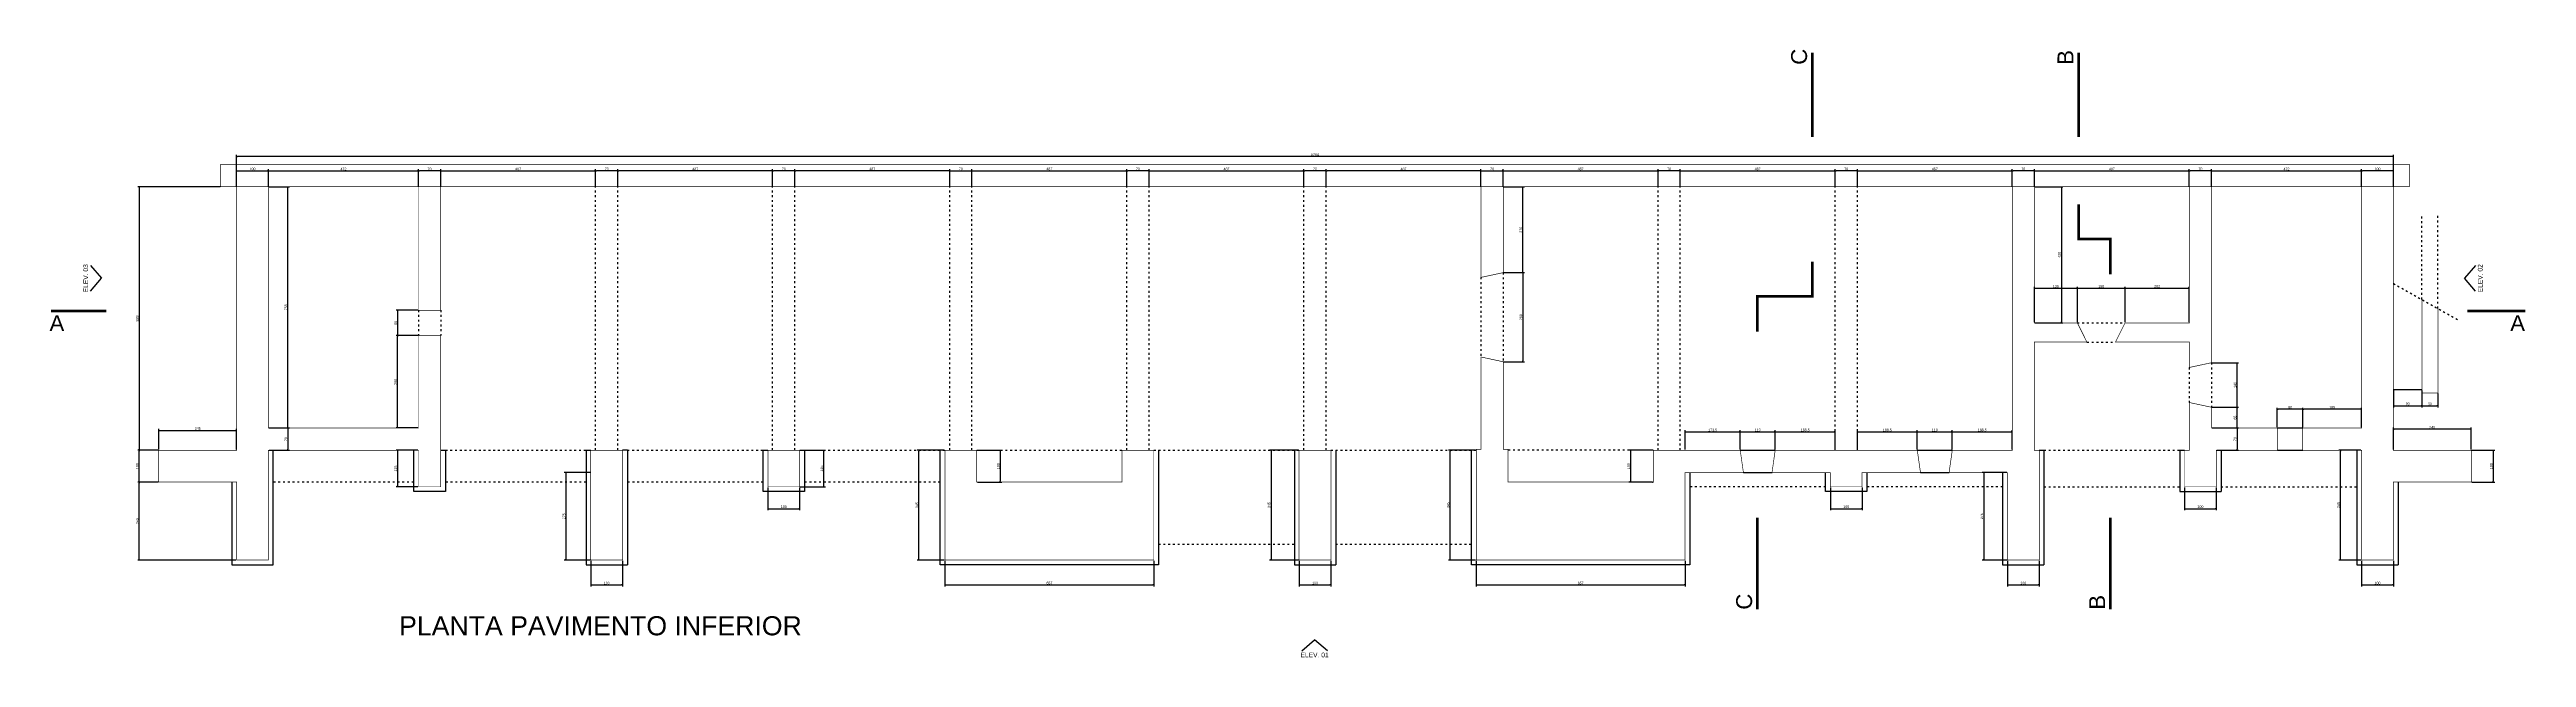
# Model space of a CAD drawing. Extents: x -6493 to 6606, y -1422 to 11651.
# Drawn here: x -6493 to 1299, y -1108 to 801 of the extents above; entities that cross this region are included whole.
import ezdxf

# ---------------------------------------------------------------- set-up
doc = ezdxf.new("R2010")
doc.units = 0
doc.header["$PDMODE"] = 35
doc.linetypes.add('ACAD_ISO03W100', pattern=[30, 12, -18])
doc.linetypes.add('CENTER2', pattern=[28.575, 19.05, -3.175, 3.175, -3.175])
doc.layers.get('0').update_dxf_attribs({"linetype": 'CONTINUOUS'})
doc.layers.get('DEFPOINTS').update_dxf_attribs({"linetype": 'CONTINUOUS'})
for name, color, linetype in [('COTA', 7, 'CONTINUOUS'), ('PAREDE', 7, 'CONTINUOUS'), ('PAREDE_FINA', 7, 'CONTINUOUS')]:
    doc.layers.add(name, color=color, linetype=linetype)
doc.styles.add('TEXTO', font='ARIAL.TTF')
doc.dimstyles.new('COTA', dxfattribs={"dimtxt": 8, "dimasz": 3, "dimexe": 5, "dimexo": 2, "dimgap": 2, "dimtad": 1, "dimdec": 1, "dimdsep": 46, "dimtxsty": 'TEXTO', "dimblk1": 'DOT', "dimblk2": 'DOT', "dimsah": 1, "dimcen": 0, "dimclrd": 256, "dimclre": 256, "dimclrt": 256, "dimadec": 0, "dimazin": 0, "dimtfac": 1, "dimtdec": 4, "dimtmove": 0, "dimatfit": 3, "dimldrblk": 'DOT', "dimfxl": 1, "dimtolj": 1, "dimtzin": 0, "dimarcsym": 0})

# ---------------------------------------------------------------- blocks, each defined once
blk = doc.blocks.new('_DOT')
at = {"color": 0, "linetype": 'ByBlock'}
blk.add_line((-0.5, 0), (-1, 0), dxfattribs=at)
at = {"color": 0, "linetype": 'ByBlock', "const_width": 0.5}
blk.add_lwpolyline([(-0.25, 0, 1), (0.25, 0, 1)], format="xyb", close=True, dxfattribs=at)
blk = doc.blocks.new('*D1')
at = {"layer": 'COTA', "lineweight": -2}
for p, q in [((-6151, -557.4), (-6215.2, -557.4)), ((-6210.2, -799.4), (-6210.2, -560.4)), ((-5906, -802.4), (-6215.2, -802.4))]:
    blk.add_line(p, q, dxfattribs=at)
at = {"layer": 'DEFPOINTS', "color": 0}
for p in [(-6210.2, -557.4), (-6149, -557.4), (-5904, -802.4)]:
    blk.add_point(p, dxfattribs=at)
at = {"layer": 'COTA', "lineweight": -2, "xscale": 3, "yscale": 3, "zscale": 3}
for p, rotation in [((-6210.2, -557.4), 90), ((-6210.2, -802.4), 270)]:
    blk.add_blockref('_DOT', p, dxfattribs=dict(at, rotation=rotation))
at = {"layer": 'COTA', "insert": (-6216.3, -679.9), "char_height": 8, "attachment_point": 5, "rotation": 90, "style": 'TEXTO'}
blk.add_mtext('\\A1;245', dxfattribs=at)
blk = doc.blocks.new('*D2')
at = {"layer": 'COTA', "lineweight": -2}
for p, q in [((-6151, -457.4), (-6215.2, -457.4)), ((-6210.2, -554.4), (-6210.2, -460.4)), ((-6151, -557.4), (-6215.2, -557.4))]:
    blk.add_line(p, q, dxfattribs=at)
at = {"layer": 'DEFPOINTS', "color": 0}
for p in [(-6210.2, -457.4), (-6149, -457.4), (-6149, -557.4)]:
    blk.add_point(p, dxfattribs=at)
at = {"layer": 'COTA', "lineweight": -2, "xscale": 3, "yscale": 3, "zscale": 3}
for p, rotation in [((-6210.2, -457.4), 90), ((-6210.2, -557.4), 270)]:
    blk.add_blockref('_DOT', p, dxfattribs=dict(at, rotation=rotation))
at = {"layer": 'COTA', "insert": (-6216.3, -507.4), "char_height": 8, "attachment_point": 5, "rotation": 90, "style": 'TEXTO'}
blk.add_mtext('\\A1;100', dxfattribs=at)
blk = doc.blocks.new('*D3')
at = {"layer": 'COTA', "lineweight": -2}
for p, q in [((-5956, 370.6), (-6215.2, 370.6)), ((-6210.2, 367.6), (-6210.2, -454.4)), ((-6151, -457.4), (-6215.2, -457.4))]:
    blk.add_line(p, q, dxfattribs=at)
at = {"layer": 'DEFPOINTS', "color": 0}
for p in [(-5954, 370.6), (-6210.2, -457.4), (-6149, -457.4)]:
    blk.add_point(p, dxfattribs=at)
at = {"layer": 'COTA', "lineweight": -2, "xscale": 3, "yscale": 3, "zscale": 3}
for p, rotation in [((-6210.2, 370.6), 90), ((-6210.2, -457.4), 270)]:
    blk.add_blockref('_DOT', p, dxfattribs=dict(at, rotation=rotation))
at = {"layer": 'COTA', "insert": (-6216.3, -43.4), "char_height": 8, "attachment_point": 5, "rotation": 90, "style": 'TEXTO'}
blk.add_mtext('\\A1;828', dxfattribs=at)
blk = doc.blocks.new('*D4')
at = {"layer": 'COTA', "lineweight": -2}
for p, q in [((-5802, -387.4), (-5737.9, -387.4)), ((-5802, -457.4), (-5737.9, -457.4)), ((-5742.9, -390.4), (-5742.9, -454.4))]:
    blk.add_line(p, q, dxfattribs=at)
at = {"layer": 'DEFPOINTS', "color": 0}
for p in [(-5804, -387.4), (-5804, -457.4), (-5742.9, -457.4)]:
    blk.add_point(p, dxfattribs=at)
at = {"layer": 'COTA', "lineweight": -2, "xscale": 3, "yscale": 3, "zscale": 3}
for p, rotation in [((-5742.9, -387.4), 90), ((-5742.9, -457.4), 270)]:
    blk.add_blockref('_DOT', p, dxfattribs=dict(at, rotation=rotation))
at = {"layer": 'COTA', "insert": (-5749, -422.4), "char_height": 8, "attachment_point": 5, "rotation": 90, "style": 'TEXTO'}
blk.add_mtext('\\A1;70', dxfattribs=at)
blk = doc.blocks.new('*D5')
at = {"layer": 'COTA', "lineweight": -2}
for p, q in [((-6149, -455.4), (-6149, -390)), ((-6146, -395), (-5907, -395)), ((-5904, -455.4), (-5904, -390))]:
    blk.add_line(p, q, dxfattribs=at)
at = {"layer": 'DEFPOINTS', "color": 0}
for p in [(-6149, -457.4), (-5904, -395), (-5904, -457.4)]:
    blk.add_point(p, dxfattribs=at)
at = {"layer": 'COTA', "lineweight": -2, "xscale": 3, "yscale": 3, "zscale": 3, "rotation": 180}
blk.add_blockref('_DOT', (-6149, -395), dxfattribs=at)
at = {"layer": 'COTA', "lineweight": -2, "xscale": 3, "yscale": 3, "zscale": 3}
blk.add_blockref('_DOT', (-5904, -395), dxfattribs=at)
at = {"layer": 'COTA', "insert": (-6026.5, -388.9), "char_height": 8, "attachment_point": 5, "style": 'TEXTO'}
blk.add_mtext('\\A1;245', dxfattribs=at)
blk = doc.blocks.new('*D6')
at = {"layer": 'COTA', "lineweight": -2}
for p, q in [((-5904, 372.6), (-5904, 425.4)), ((-5901, 420.4), (-5807, 420.4)), ((-5804, 372.6), (-5804, 425.4))]:
    blk.add_line(p, q, dxfattribs=at)
at = {"layer": 'DEFPOINTS', "color": 0}
for p in [(-5804, 420.4), (-5904, 370.6), (-5804, 370.6)]:
    blk.add_point(p, dxfattribs=at)
at = {"layer": 'COTA', "lineweight": -2, "xscale": 3, "yscale": 3, "zscale": 3, "rotation": 180}
blk.add_blockref('_DOT', (-5904, 420.4), dxfattribs=at)
at = {"layer": 'COTA', "lineweight": -2, "xscale": 3, "yscale": 3, "zscale": 3}
blk.add_blockref('_DOT', (-5804, 420.4), dxfattribs=at)
at = {"layer": 'COTA', "insert": (-5854, 426.5), "char_height": 8, "attachment_point": 5, "style": 'TEXTO'}
blk.add_mtext('\\A1;100', dxfattribs=at)
blk = doc.blocks.new('*D7')
at = {"layer": 'COTA', "lineweight": -2}
for p, q in [((-5804, 372.6), (-5804, 425.4)), ((-5801, 420.4), (-5335, 420.4)), ((-5332, 372.6), (-5332, 425.4))]:
    blk.add_line(p, q, dxfattribs=at)
at = {"layer": 'DEFPOINTS', "color": 0}
for p in [(-5332, 420.4), (-5804, 370.6), (-5332, 370.6)]:
    blk.add_point(p, dxfattribs=at)
at = {"layer": 'COTA', "lineweight": -2, "xscale": 3, "yscale": 3, "zscale": 3, "rotation": 180}
blk.add_blockref('_DOT', (-5804, 420.4), dxfattribs=at)
at = {"layer": 'COTA', "lineweight": -2, "xscale": 3, "yscale": 3, "zscale": 3}
blk.add_blockref('_DOT', (-5332, 420.4), dxfattribs=at)
at = {"layer": 'COTA', "insert": (-5568, 426.4), "char_height": 8, "attachment_point": 5, "style": 'TEXTO'}
blk.add_mtext('\\A1;472', dxfattribs=at)
blk = doc.blocks.new('*D8')
at = {"layer": 'COTA', "lineweight": -2}
for p, q in [((-5332, 372.6), (-5332, 425.4)), ((-5265, 420.4), (-5329, 420.4)), ((-5262, 372.6), (-5262, 425.4))]:
    blk.add_line(p, q, dxfattribs=at)
at = {"layer": 'DEFPOINTS', "color": 0}
for p in [(-5332, 420.4), (-5332, 370.6), (-5262, 370.6)]:
    blk.add_point(p, dxfattribs=at)
at = {"layer": 'COTA', "lineweight": -2, "xscale": 3, "yscale": 3, "zscale": 3, "rotation": 180}
blk.add_blockref('_DOT', (-5332, 420.4), dxfattribs=at)
at = {"layer": 'COTA', "lineweight": -2, "xscale": 3, "yscale": 3, "zscale": 3}
blk.add_blockref('_DOT', (-5262, 420.4), dxfattribs=at)
at = {"layer": 'COTA', "insert": (-5297, 426.5), "char_height": 8, "attachment_point": 5, "style": 'TEXTO'}
blk.add_mtext('\\A1;70', dxfattribs=at)
blk = doc.blocks.new('*D9')
at = {"layer": 'COTA', "lineweight": -2}
for p, q in [((-5262, 372.6), (-5262, 425.4)), ((-5259, 420.4), (-4778, 420.4)), ((-4775, 372.6), (-4775, 425.4))]:
    blk.add_line(p, q, dxfattribs=at)
at = {"layer": 'DEFPOINTS', "color": 0}
for p in [(-4775, 420.4), (-5262, 370.6), (-4775, 370.6)]:
    blk.add_point(p, dxfattribs=at)
at = {"layer": 'COTA', "lineweight": -2, "xscale": 3, "yscale": 3, "zscale": 3, "rotation": 180}
blk.add_blockref('_DOT', (-5262, 420.4), dxfattribs=at)
at = {"layer": 'COTA', "lineweight": -2, "xscale": 3, "yscale": 3, "zscale": 3}
blk.add_blockref('_DOT', (-4775, 420.4), dxfattribs=at)
at = {"layer": 'COTA', "insert": (-5018.5, 426.5), "char_height": 8, "attachment_point": 5, "style": 'TEXTO'}
blk.add_mtext('\\A1;487', dxfattribs=at)
blk = doc.blocks.new('*D10')
at = {"layer": 'COTA', "lineweight": -2}
for p, q in [((-4775, 372.6), (-4775, 425.4)), ((-4708, 420.4), (-4772, 420.4)), ((-4705, 372.6), (-4705, 425.4))]:
    blk.add_line(p, q, dxfattribs=at)
at = {"layer": 'DEFPOINTS', "color": 0}
for p in [(-4775, 420.4), (-4775, 370.6), (-4705, 370.6)]:
    blk.add_point(p, dxfattribs=at)
at = {"layer": 'COTA', "lineweight": -2, "xscale": 3, "yscale": 3, "zscale": 3, "rotation": 180}
blk.add_blockref('_DOT', (-4775, 420.4), dxfattribs=at)
at = {"layer": 'COTA', "lineweight": -2, "xscale": 3, "yscale": 3, "zscale": 3}
blk.add_blockref('_DOT', (-4705, 420.4), dxfattribs=at)
at = {"layer": 'COTA', "insert": (-4740, 426.5), "char_height": 8, "attachment_point": 5, "style": 'TEXTO'}
blk.add_mtext('\\A1;70', dxfattribs=at)
blk = doc.blocks.new('*D11')
at = {"layer": 'COTA', "lineweight": -2}
for p, q in [((-4705, 372.6), (-4705, 425.4)), ((-4221, 420.4), (-4702, 420.4)), ((-4218, 372.6), (-4218, 425.4))]:
    blk.add_line(p, q, dxfattribs=at)
at = {"layer": 'DEFPOINTS', "color": 0}
for p in [(-4705, 420.4), (-4705, 370.6), (-4218, 370.6)]:
    blk.add_point(p, dxfattribs=at)
at = {"layer": 'COTA', "lineweight": -2, "xscale": 3, "yscale": 3, "zscale": 3, "rotation": 180}
blk.add_blockref('_DOT', (-4705, 420.4), dxfattribs=at)
at = {"layer": 'COTA', "lineweight": -2, "xscale": 3, "yscale": 3, "zscale": 3}
blk.add_blockref('_DOT', (-4218, 420.4), dxfattribs=at)
at = {"layer": 'COTA', "insert": (-4461.5, 426.5), "char_height": 8, "attachment_point": 5, "style": 'TEXTO'}
blk.add_mtext('\\A1;487', dxfattribs=at)
blk = doc.blocks.new('*D12')
at = {"layer": 'COTA', "lineweight": -2}
for p, q in [((-4218, 372.6), (-4218, 425.4)), ((-4151, 420.4), (-4215, 420.4)), ((-4148, 372.6), (-4148, 425.4))]:
    blk.add_line(p, q, dxfattribs=at)
at = {"layer": 'DEFPOINTS', "color": 0}
for p in [(-4218, 420.4), (-4218, 370.6), (-4148, 370.6)]:
    blk.add_point(p, dxfattribs=at)
at = {"layer": 'COTA', "lineweight": -2, "xscale": 3, "yscale": 3, "zscale": 3, "rotation": 180}
blk.add_blockref('_DOT', (-4218, 420.4), dxfattribs=at)
at = {"layer": 'COTA', "lineweight": -2, "xscale": 3, "yscale": 3, "zscale": 3}
blk.add_blockref('_DOT', (-4148, 420.4), dxfattribs=at)
at = {"layer": 'COTA', "insert": (-4183, 426.5), "char_height": 8, "attachment_point": 5, "style": 'TEXTO'}
blk.add_mtext('\\A1;70', dxfattribs=at)
blk = doc.blocks.new('*D13')
at = {"layer": 'COTA', "lineweight": -2}
for p, q in [((-4148, 372.6), (-4148, 425.4)), ((-3664, 420.4), (-4145, 420.4)), ((-3661, 372.6), (-3661, 425.4))]:
    blk.add_line(p, q, dxfattribs=at)
at = {"layer": 'DEFPOINTS', "color": 0}
for p in [(-4148, 420.4), (-4148, 370.6), (-3661, 370.6)]:
    blk.add_point(p, dxfattribs=at)
at = {"layer": 'COTA', "lineweight": -2, "xscale": 3, "yscale": 3, "zscale": 3, "rotation": 180}
blk.add_blockref('_DOT', (-4148, 420.4), dxfattribs=at)
at = {"layer": 'COTA', "lineweight": -2, "xscale": 3, "yscale": 3, "zscale": 3}
blk.add_blockref('_DOT', (-3661, 420.4), dxfattribs=at)
at = {"layer": 'COTA', "insert": (-3904.5, 426.5), "char_height": 8, "attachment_point": 5, "style": 'TEXTO'}
blk.add_mtext('\\A1;487', dxfattribs=at)
blk = doc.blocks.new('*D14')
at = {"layer": 'COTA', "lineweight": -2}
for p, q in [((-5334, -457.4), (-5402.5, -457.4)), ((-5397.5, -460.4), (-5397.5, -569.4)), ((-5334, -572.4), (-5402.5, -572.4))]:
    blk.add_line(p, q, dxfattribs=at)
at = {"layer": 'DEFPOINTS', "color": 0}
for p in [(-5332, -457.4), (-5397.5, -572.4), (-5332, -572.4)]:
    blk.add_point(p, dxfattribs=at)
at = {"layer": 'COTA', "lineweight": -2, "xscale": 3, "yscale": 3, "zscale": 3}
for p, rotation in [((-5397.5, -457.4), 90), ((-5397.5, -572.4), 270)]:
    blk.add_blockref('_DOT', p, dxfattribs=dict(at, rotation=rotation))
at = {"layer": 'COTA', "insert": (-5403.6, -514.9), "char_height": 8, "attachment_point": 5, "rotation": 90, "style": 'TEXTO'}
blk.add_mtext('\\A1;115', dxfattribs=at)
blk = doc.blocks.new('*D15')
at = {"layer": 'COTA', "lineweight": -2}
for p, q in [((-4792, -527.4), (-4873.3, -527.4)), ((-4868.3, -530.4), (-4868.3, -799.4)), ((-4792, -802.4), (-4873.3, -802.4))]:
    blk.add_line(p, q, dxfattribs=at)
at = {"layer": 'DEFPOINTS', "color": 0}
for p in [(-4790, -527.4), (-4868.3, -802.4), (-4790, -802.4)]:
    blk.add_point(p, dxfattribs=at)
at = {"layer": 'COTA', "lineweight": -2, "xscale": 3, "yscale": 3, "zscale": 3}
for p, rotation in [((-4868.3, -527.4), 90), ((-4868.3, -802.4), 270)]:
    blk.add_blockref('_DOT', p, dxfattribs=dict(at, rotation=rotation))
at = {"layer": 'COTA', "insert": (-4874.4, -664.9), "char_height": 8, "attachment_point": 5, "rotation": 90, "style": 'TEXTO'}
blk.add_mtext('\\A1;275', dxfattribs=at)
blk = doc.blocks.new('*D16')
at = {"layer": 'COTA', "lineweight": -2}
for p, q in [((-4131, -457.4), (-4052.2, -457.4)), ((-4057.2, -569.4), (-4057.2, -460.4)), ((-4131, -572.4), (-4052.2, -572.4))]:
    blk.add_line(p, q, dxfattribs=at)
at = {"layer": 'DEFPOINTS', "color": 0}
for p in [(-4133, -457.4), (-4057.2, -457.4), (-4133, -572.4)]:
    blk.add_point(p, dxfattribs=at)
at = {"layer": 'COTA', "lineweight": -2, "xscale": 3, "yscale": 3, "zscale": 3}
for p, rotation in [((-4057.2, -457.4), 90), ((-4057.2, -572.4), 270)]:
    blk.add_blockref('_DOT', p, dxfattribs=dict(at, rotation=rotation))
at = {"layer": 'COTA', "insert": (-4063.3, -514.9), "char_height": 8, "attachment_point": 5, "rotation": 90, "style": 'TEXTO'}
blk.add_mtext('\\A1;115', dxfattribs=at)
blk = doc.blocks.new('*D17')
at = {"layer": 'COTA', "lineweight": -2}
for p, q in [((-3678, -457.4), (-3763, -457.4)), ((-3758, -799.4), (-3758, -460.4)), ((-3678, -802.4), (-3763, -802.4))]:
    blk.add_line(p, q, dxfattribs=at)
at = {"layer": 'DEFPOINTS', "color": 0}
for p in [(-3758, -457.4), (-3676, -457.4), (-3676, -802.4)]:
    blk.add_point(p, dxfattribs=at)
at = {"layer": 'COTA', "lineweight": -2, "xscale": 3, "yscale": 3, "zscale": 3}
for p, rotation in [((-3758, -457.4), 90), ((-3758, -802.4), 270)]:
    blk.add_blockref('_DOT', p, dxfattribs=dict(at, rotation=rotation))
at = {"layer": 'COTA', "insert": (-3764.1, -629.9), "char_height": 8, "attachment_point": 5, "rotation": 90, "style": 'TEXTO'}
blk.add_mtext('\\A1;345', dxfattribs=at)
blk = doc.blocks.new('*D18')
at = {"layer": 'COTA', "lineweight": -2}
for p, q in [((-3574, -457.4), (-3497, -457.4)), ((-3502, -460.4), (-3502, -554.4)), ((-3574, -557.4), (-3497, -557.4))]:
    blk.add_line(p, q, dxfattribs=at)
at = {"layer": 'DEFPOINTS', "color": 0}
for p in [(-3576, -457.4), (-3576, -557.4), (-3502, -557.4)]:
    blk.add_point(p, dxfattribs=at)
at = {"layer": 'COTA', "lineweight": -2, "xscale": 3, "yscale": 3, "zscale": 3}
for p, rotation in [((-3502, -457.4), 90), ((-3502, -557.4), 270)]:
    blk.add_blockref('_DOT', p, dxfattribs=dict(at, rotation=rotation))
at = {"layer": 'COTA', "insert": (-3508.1, -507.4), "char_height": 8, "attachment_point": 5, "rotation": 90, "style": 'TEXTO'}
blk.add_mtext('\\A1;100', dxfattribs=at)
blk = doc.blocks.new('*D19')
at = {"layer": 'COTA', "lineweight": -2}
for p, q in [((-3661, 372.6), (-3661, 425.4)), ((-3658, 420.4), (-3594, 420.4)), ((-3591, 372.6), (-3591, 425.4))]:
    blk.add_line(p, q, dxfattribs=at)
at = {"layer": 'DEFPOINTS', "color": 0}
for p in [(-3591, 420.4), (-3661, 370.6), (-3591, 370.6)]:
    blk.add_point(p, dxfattribs=at)
at = {"layer": 'COTA', "lineweight": -2, "xscale": 3, "yscale": 3, "zscale": 3, "rotation": 180}
blk.add_blockref('_DOT', (-3661, 420.4), dxfattribs=at)
at = {"layer": 'COTA', "lineweight": -2, "xscale": 3, "yscale": 3, "zscale": 3}
blk.add_blockref('_DOT', (-3591, 420.4), dxfattribs=at)
at = {"layer": 'COTA', "insert": (-3626, 426.5), "char_height": 8, "attachment_point": 5, "style": 'TEXTO'}
blk.add_mtext('\\A1;70', dxfattribs=at)
blk = doc.blocks.new('*D20')
at = {"layer": 'COTA', "lineweight": -2}
for p, q in [((-3591, 372.6), (-3591, 425.4)), ((-3588, 420.4), (-3107, 420.4)), ((-3104, 372.6), (-3104, 425.4))]:
    blk.add_line(p, q, dxfattribs=at)
at = {"layer": 'DEFPOINTS', "color": 0}
for p in [(-3104, 420.4), (-3591, 370.6), (-3104, 370.6)]:
    blk.add_point(p, dxfattribs=at)
at = {"layer": 'COTA', "lineweight": -2, "xscale": 3, "yscale": 3, "zscale": 3, "rotation": 180}
blk.add_blockref('_DOT', (-3591, 420.4), dxfattribs=at)
at = {"layer": 'COTA', "lineweight": -2, "xscale": 3, "yscale": 3, "zscale": 3}
blk.add_blockref('_DOT', (-3104, 420.4), dxfattribs=at)
at = {"layer": 'COTA', "insert": (-3347.5, 426.5), "char_height": 8, "attachment_point": 5, "style": 'TEXTO'}
blk.add_mtext('\\A1;487', dxfattribs=at)
blk = doc.blocks.new('*D21')
at = {"layer": 'COTA', "lineweight": -2}
for p, q in [((-3104, 372.6), (-3104, 425.4)), ((-3037, 420.4), (-3101, 420.4)), ((-3034, 372.6), (-3034, 425.4))]:
    blk.add_line(p, q, dxfattribs=at)
at = {"layer": 'DEFPOINTS', "color": 0}
for p in [(-3104, 420.4), (-3104, 370.6), (-3034, 370.6)]:
    blk.add_point(p, dxfattribs=at)
at = {"layer": 'COTA', "lineweight": -2, "xscale": 3, "yscale": 3, "zscale": 3, "rotation": 180}
blk.add_blockref('_DOT', (-3104, 420.4), dxfattribs=at)
at = {"layer": 'COTA', "lineweight": -2, "xscale": 3, "yscale": 3, "zscale": 3}
blk.add_blockref('_DOT', (-3034, 420.4), dxfattribs=at)
at = {"layer": 'COTA', "insert": (-3069, 426.5), "char_height": 8, "attachment_point": 5, "style": 'TEXTO'}
blk.add_mtext('\\A1;70', dxfattribs=at)
blk = doc.blocks.new('*D22')
at = {"layer": 'COTA', "lineweight": -2}
for p, q in [((-3034, 372.6), (-3034, 425.4)), ((-3031, 420.4), (-2550, 420.4)), ((-2547, 372.6), (-2547, 425.4))]:
    blk.add_line(p, q, dxfattribs=at)
at = {"layer": 'DEFPOINTS', "color": 0}
for p in [(-2547, 420.4), (-3034, 370.6), (-2547, 370.6)]:
    blk.add_point(p, dxfattribs=at)
at = {"layer": 'COTA', "lineweight": -2, "xscale": 3, "yscale": 3, "zscale": 3, "rotation": 180}
blk.add_blockref('_DOT', (-3034, 420.4), dxfattribs=at)
at = {"layer": 'COTA', "lineweight": -2, "xscale": 3, "yscale": 3, "zscale": 3}
blk.add_blockref('_DOT', (-2547, 420.4), dxfattribs=at)
at = {"layer": 'COTA', "insert": (-2790.5, 426.5), "char_height": 8, "attachment_point": 5, "style": 'TEXTO'}
blk.add_mtext('\\A1;487', dxfattribs=at)
blk = doc.blocks.new('*D23')
at = {"layer": 'COTA', "lineweight": -2}
for p, q in [((-2547, 372.6), (-2547, 425.4)), ((-2480, 420.4), (-2544, 420.4)), ((-2477, 372.6), (-2477, 425.4))]:
    blk.add_line(p, q, dxfattribs=at)
at = {"layer": 'DEFPOINTS', "color": 0}
for p in [(-2547, 420.4), (-2547, 370.6), (-2477, 370.6)]:
    blk.add_point(p, dxfattribs=at)
at = {"layer": 'COTA', "lineweight": -2, "xscale": 3, "yscale": 3, "zscale": 3, "rotation": 180}
blk.add_blockref('_DOT', (-2547, 420.4), dxfattribs=at)
at = {"layer": 'COTA', "lineweight": -2, "xscale": 3, "yscale": 3, "zscale": 3}
blk.add_blockref('_DOT', (-2477, 420.4), dxfattribs=at)
at = {"layer": 'COTA', "insert": (-2512, 426.5), "char_height": 8, "attachment_point": 5, "style": 'TEXTO'}
blk.add_mtext('\\A1;70', dxfattribs=at)
blk = doc.blocks.new('*D24')
at = {"layer": 'COTA', "lineweight": -2}
for p, q in [((-2477, 372.6), (-2477, 425.4)), ((-1993, 420.4), (-2474, 420.4)), ((-1990, 372.6), (-1990, 425.4))]:
    blk.add_line(p, q, dxfattribs=at)
at = {"layer": 'DEFPOINTS', "color": 0}
for p in [(-2477, 420.4), (-2477, 370.6), (-1990, 370.6)]:
    blk.add_point(p, dxfattribs=at)
at = {"layer": 'COTA', "lineweight": -2, "xscale": 3, "yscale": 3, "zscale": 3, "rotation": 180}
blk.add_blockref('_DOT', (-2477, 420.4), dxfattribs=at)
at = {"layer": 'COTA', "lineweight": -2, "xscale": 3, "yscale": 3, "zscale": 3}
blk.add_blockref('_DOT', (-1990, 420.4), dxfattribs=at)
at = {"layer": 'COTA', "insert": (-2233.5, 426.5), "char_height": 8, "attachment_point": 5, "style": 'TEXTO'}
blk.add_mtext('\\A1;487', dxfattribs=at)
blk = doc.blocks.new('*D25')
at = {"layer": 'COTA', "lineweight": -2}
for p, q in [((-2564, -457.4), (-2655.3, -457.4)), ((-2650.3, -460.4), (-2650.3, -799.4)), ((-2564, -802.4), (-2655.3, -802.4))]:
    blk.add_line(p, q, dxfattribs=at)
at = {"layer": 'DEFPOINTS', "color": 0}
for p in [(-2562, -457.4), (-2650.3, -802.4), (-2562, -802.4)]:
    blk.add_point(p, dxfattribs=at)
at = {"layer": 'COTA', "lineweight": -2, "xscale": 3, "yscale": 3, "zscale": 3}
for p, rotation in [((-2650.3, -457.4), 90), ((-2650.3, -802.4), 270)]:
    blk.add_blockref('_DOT', p, dxfattribs=dict(at, rotation=rotation))
at = {"layer": 'COTA', "insert": (-2656.4, -629.9), "char_height": 8, "attachment_point": 5, "rotation": 90, "style": 'TEXTO'}
blk.add_mtext('\\A1;345', dxfattribs=at)
blk = doc.blocks.new('*D26')
at = {"layer": 'COTA', "lineweight": -2}
for p, q in [((-2007, -457.4), (-2092, -457.4)), ((-2087, -799.4), (-2087, -460.4)), ((-2007, -802.4), (-2092, -802.4))]:
    blk.add_line(p, q, dxfattribs=at)
at = {"layer": 'DEFPOINTS', "color": 0}
for p in [(-2087, -457.4), (-2005, -457.4), (-2005, -802.4)]:
    blk.add_point(p, dxfattribs=at)
at = {"layer": 'COTA', "lineweight": -2, "xscale": 3, "yscale": 3, "zscale": 3}
for p, rotation in [((-2087, -457.4), 90), ((-2087, -802.4), 270)]:
    blk.add_blockref('_DOT', p, dxfattribs=dict(at, rotation=rotation))
at = {"layer": 'COTA', "insert": (-2093.1, -629.9), "char_height": 8, "attachment_point": 5, "rotation": 90, "style": 'TEXTO'}
blk.add_mtext('\\A1;345', dxfattribs=at)
blk = doc.blocks.new('*D27')
at = {"layer": 'COTA', "lineweight": -2}
for p, q in [((-1450, -457.4), (-1524.5, -457.4)), ((-1519.5, -460.4), (-1519.5, -554.4)), ((-1450, -557.4), (-1524.5, -557.4))]:
    blk.add_line(p, q, dxfattribs=at)
at = {"layer": 'DEFPOINTS', "color": 0}
for p in [(-1448, -457.4), (-1519.5, -557.4), (-1448, -557.4)]:
    blk.add_point(p, dxfattribs=at)
at = {"layer": 'COTA', "lineweight": -2, "xscale": 3, "yscale": 3, "zscale": 3}
for p, rotation in [((-1519.5, -457.4), 90), ((-1519.5, -557.4), 270)]:
    blk.add_blockref('_DOT', p, dxfattribs=dict(at, rotation=rotation))
at = {"layer": 'COTA', "insert": (-1525.6, -507.4), "char_height": 8, "attachment_point": 5, "rotation": 90, "style": 'TEXTO'}
blk.add_mtext('\\A1;100', dxfattribs=at)
blk = doc.blocks.new('*D28')
at = {"layer": 'COTA', "lineweight": -2}
for p, q in [((-1990, 372.6), (-1990, 425.4)), ((-1987, 420.4), (-1923, 420.4)), ((-1920, 372.6), (-1920, 425.4))]:
    blk.add_line(p, q, dxfattribs=at)
at = {"layer": 'DEFPOINTS', "color": 0}
for p in [(-1920, 420.4), (-1990, 370.6), (-1920, 370.6)]:
    blk.add_point(p, dxfattribs=at)
at = {"layer": 'COTA', "lineweight": -2, "xscale": 3, "yscale": 3, "zscale": 3, "rotation": 180}
blk.add_blockref('_DOT', (-1990, 420.4), dxfattribs=at)
at = {"layer": 'COTA', "lineweight": -2, "xscale": 3, "yscale": 3, "zscale": 3}
blk.add_blockref('_DOT', (-1920, 420.4), dxfattribs=at)
at = {"layer": 'COTA', "insert": (-1955, 426.5), "char_height": 8, "attachment_point": 5, "style": 'TEXTO'}
blk.add_mtext('\\A1;70', dxfattribs=at)
blk = doc.blocks.new('*D29')
at = {"layer": 'COTA', "lineweight": -2}
for p, q in [((-1918, 370.6), (-1853.2, 370.6)), ((-1858.2, 103.6), (-1858.2, 367.6)), ((-1918, 100.6), (-1853.2, 100.6))]:
    blk.add_line(p, q, dxfattribs=at)
at = {"layer": 'DEFPOINTS', "color": 0}
for p in [(-1920, 370.6), (-1858.2, 370.6), (-1920, 100.6)]:
    blk.add_point(p, dxfattribs=at)
at = {"layer": 'COTA', "lineweight": -2, "xscale": 3, "yscale": 3, "zscale": 3}
for p, rotation in [((-1858.2, 370.6), 90), ((-1858.2, 100.6), 270)]:
    blk.add_blockref('_DOT', p, dxfattribs=dict(at, rotation=rotation))
at = {"layer": 'COTA', "insert": (-1864.3, 235.6), "char_height": 8, "attachment_point": 5, "rotation": 90, "style": 'TEXTO'}
blk.add_mtext('\\A1;270', dxfattribs=at)
blk = doc.blocks.new('*D30')
at = {"layer": 'COTA', "lineweight": -2}
for p, q in [((-1918, 100.6), (-1853.2, 100.6)), ((-1858.2, 97.6), (-1858.2, -176.4)), ((-1918, -179.4), (-1853.2, -179.4))]:
    blk.add_line(p, q, dxfattribs=at)
at = {"layer": 'DEFPOINTS', "color": 0}
for p in [(-1920, 100.6), (-1920, -179.4), (-1858.2, -179.4)]:
    blk.add_point(p, dxfattribs=at)
at = {"layer": 'COTA', "lineweight": -2, "xscale": 3, "yscale": 3, "zscale": 3}
for p, rotation in [((-1858.2, 100.6), 90), ((-1858.2, -179.4), 270)]:
    blk.add_blockref('_DOT', p, dxfattribs=dict(at, rotation=rotation))
at = {"layer": 'COTA', "insert": (-1864.3, -39.4), "char_height": 8, "attachment_point": 5, "rotation": 90, "style": 'TEXTO'}
blk.add_mtext('\\A1;280', dxfattribs=at)
blk = doc.blocks.new('*D31')
at = {"layer": 'COTA', "lineweight": -2}
for p, q in [((-1920, 372.6), (-1920, 425.4)), ((-1917, 420.4), (-1436, 420.4)), ((-1433, 372.6), (-1433, 425.4))]:
    blk.add_line(p, q, dxfattribs=at)
at = {"layer": 'DEFPOINTS', "color": 0}
for p in [(-1433, 420.4), (-1920, 370.6), (-1433, 370.6)]:
    blk.add_point(p, dxfattribs=at)
at = {"layer": 'COTA', "lineweight": -2, "xscale": 3, "yscale": 3, "zscale": 3, "rotation": 180}
blk.add_blockref('_DOT', (-1920, 420.4), dxfattribs=at)
at = {"layer": 'COTA', "lineweight": -2, "xscale": 3, "yscale": 3, "zscale": 3}
blk.add_blockref('_DOT', (-1433, 420.4), dxfattribs=at)
at = {"layer": 'COTA', "insert": (-1676.5, 426.5), "char_height": 8, "attachment_point": 5, "style": 'TEXTO'}
blk.add_mtext('\\A1;487', dxfattribs=at)
blk = doc.blocks.new('*D32')
at = {"layer": 'COTA', "lineweight": -2}
for p, q in [((-1433, 372.6), (-1433, 425.4)), ((-1366, 420.4), (-1430, 420.4)), ((-1363, 372.6), (-1363, 425.4))]:
    blk.add_line(p, q, dxfattribs=at)
at = {"layer": 'DEFPOINTS', "color": 0}
for p in [(-1433, 420.4), (-1433, 370.6), (-1363, 370.6)]:
    blk.add_point(p, dxfattribs=at)
at = {"layer": 'COTA', "lineweight": -2, "xscale": 3, "yscale": 3, "zscale": 3, "rotation": 180}
blk.add_blockref('_DOT', (-1433, 420.4), dxfattribs=at)
at = {"layer": 'COTA', "lineweight": -2, "xscale": 3, "yscale": 3, "zscale": 3}
blk.add_blockref('_DOT', (-1363, 420.4), dxfattribs=at)
at = {"layer": 'COTA', "insert": (-1398, 426.5), "char_height": 8, "attachment_point": 5, "style": 'TEXTO'}
blk.add_mtext('\\A1;70', dxfattribs=at)
blk = doc.blocks.new('*D34')
at = {"layer": 'COTA', "lineweight": -2}
for p, q in [((-876, 372.6), (-876, 425.4)), ((-809, 420.4), (-873, 420.4)), ((-806, 372.6), (-806, 425.4))]:
    blk.add_line(p, q, dxfattribs=at)
at = {"layer": 'DEFPOINTS', "color": 0}
for p in [(-876, 420.4), (-876, 370.6), (-806, 370.6)]:
    blk.add_point(p, dxfattribs=at)
at = {"layer": 'COTA', "lineweight": -2, "xscale": 3, "yscale": 3, "zscale": 3, "rotation": 180}
blk.add_blockref('_DOT', (-876, 420.4), dxfattribs=at)
at = {"layer": 'COTA', "lineweight": -2, "xscale": 3, "yscale": 3, "zscale": 3}
blk.add_blockref('_DOT', (-806, 420.4), dxfattribs=at)
at = {"layer": 'COTA', "insert": (-841, 426.5), "char_height": 8, "attachment_point": 5, "style": 'TEXTO'}
blk.add_mtext('\\A1;70', dxfattribs=at)
blk = doc.blocks.new('*D33')
at = {"layer": 'COTA', "lineweight": -2}
for p, q in [((-1363, 372.6), (-1363, 425.4)), ((-1360, 420.4), (-879, 420.4)), ((-876, 372.6), (-876, 425.4))]:
    blk.add_line(p, q, dxfattribs=at)
at = {"layer": 'DEFPOINTS', "color": 0}
for p in [(-876, 420.4), (-1363, 370.6), (-876, 370.6)]:
    blk.add_point(p, dxfattribs=at)
at = {"layer": 'COTA', "lineweight": -2, "xscale": 3, "yscale": 3, "zscale": 3, "rotation": 180}
blk.add_blockref('_DOT', (-1363, 420.4), dxfattribs=at)
at = {"layer": 'COTA', "lineweight": -2, "xscale": 3, "yscale": 3, "zscale": 3}
blk.add_blockref('_DOT', (-876, 420.4), dxfattribs=at)
at = {"layer": 'COTA', "insert": (-1119.5, 426.5), "char_height": 8, "attachment_point": 5, "style": 'TEXTO'}
blk.add_mtext('\\A1;487', dxfattribs=at)
blk = doc.blocks.new('*D36')
at = {"layer": 'COTA', "lineweight": -2}
for p, q in [((-806, 372.6), (-806, 425.4)), ((-803, 420.4), (-322, 420.4)), ((-319, 372.6), (-319, 425.4))]:
    blk.add_line(p, q, dxfattribs=at)
at = {"layer": 'DEFPOINTS', "color": 0}
for p in [(-319, 420.4), (-806, 370.6), (-319, 370.6)]:
    blk.add_point(p, dxfattribs=at)
at = {"layer": 'COTA', "lineweight": -2, "xscale": 3, "yscale": 3, "zscale": 3, "rotation": 180}
blk.add_blockref('_DOT', (-806, 420.4), dxfattribs=at)
at = {"layer": 'COTA', "lineweight": -2, "xscale": 3, "yscale": 3, "zscale": 3}
blk.add_blockref('_DOT', (-319, 420.4), dxfattribs=at)
at = {"layer": 'COTA', "insert": (-562.5, 426.5), "char_height": 8, "attachment_point": 5, "style": 'TEXTO'}
blk.add_mtext('\\A1;487', dxfattribs=at)
blk = doc.blocks.new('*D35')
at = {"layer": 'COTA', "lineweight": -2}
for p, q in [((-319, 372.6), (-319, 425.4)), ((-252, 420.4), (-316, 420.4)), ((-249, 372.6), (-249, 425.4))]:
    blk.add_line(p, q, dxfattribs=at)
at = {"layer": 'DEFPOINTS', "color": 0}
for p in [(-319, 420.4), (-319, 370.6), (-249, 370.6)]:
    blk.add_point(p, dxfattribs=at)
at = {"layer": 'COTA', "lineweight": -2, "xscale": 3, "yscale": 3, "zscale": 3, "rotation": 180}
blk.add_blockref('_DOT', (-319, 420.4), dxfattribs=at)
at = {"layer": 'COTA', "lineweight": -2, "xscale": 3, "yscale": 3, "zscale": 3}
blk.add_blockref('_DOT', (-249, 420.4), dxfattribs=at)
at = {"layer": 'COTA', "insert": (-284, 426.5), "char_height": 8, "attachment_point": 5, "style": 'TEXTO'}
blk.add_mtext('\\A1;70', dxfattribs=at)
blk = doc.blocks.new('*D38')
at = {"layer": 'COTA', "lineweight": -2}
for p, q in [((238, 372.6), (238, 425.4)), ((305, 420.4), (241, 420.4)), ((308, 372.6), (308, 425.4))]:
    blk.add_line(p, q, dxfattribs=at)
at = {"layer": 'DEFPOINTS', "color": 0}
for p in [(238, 420.4), (238, 370.6), (308, 370.6)]:
    blk.add_point(p, dxfattribs=at)
at = {"layer": 'COTA', "lineweight": -2, "xscale": 3, "yscale": 3, "zscale": 3, "rotation": 180}
blk.add_blockref('_DOT', (238, 420.4), dxfattribs=at)
at = {"layer": 'COTA', "lineweight": -2, "xscale": 3, "yscale": 3, "zscale": 3}
blk.add_blockref('_DOT', (308, 420.4), dxfattribs=at)
at = {"layer": 'COTA', "insert": (273, 426.5), "char_height": 8, "attachment_point": 5, "style": 'TEXTO'}
blk.add_mtext('\\A1;70', dxfattribs=at)
blk = doc.blocks.new('*D37')
at = {"layer": 'COTA', "lineweight": -2}
for p, q in [((-249, 372.6), (-249, 425.4)), ((-246, 420.4), (235, 420.4)), ((238, 372.6), (238, 425.4))]:
    blk.add_line(p, q, dxfattribs=at)
at = {"layer": 'DEFPOINTS', "color": 0}
for p in [(238, 420.4), (-249, 370.6), (238, 370.6)]:
    blk.add_point(p, dxfattribs=at)
at = {"layer": 'COTA', "lineweight": -2, "xscale": 3, "yscale": 3, "zscale": 3, "rotation": 180}
blk.add_blockref('_DOT', (-249, 420.4), dxfattribs=at)
at = {"layer": 'COTA', "lineweight": -2, "xscale": 3, "yscale": 3, "zscale": 3}
blk.add_blockref('_DOT', (238, 420.4), dxfattribs=at)
at = {"layer": 'COTA', "insert": (-5.5, 426.5), "char_height": 8, "attachment_point": 5, "style": 'TEXTO'}
blk.add_mtext('\\A1;487', dxfattribs=at)
blk = doc.blocks.new('*D39')
at = {"layer": 'COTA', "lineweight": -2}
for p, q in [((-1348, -455.4), (-1348, -394.8)), ((-1345, -399.8), (-1177.5, -399.8)), ((-1174.5, -455.4), (-1174.5, -394.8))]:
    blk.add_line(p, q, dxfattribs=at)
at = {"layer": 'DEFPOINTS', "color": 0}
for p in [(-1348, -457.4), (-1174.5, -399.8), (-1174.5, -457.4)]:
    blk.add_point(p, dxfattribs=at)
at = {"layer": 'COTA', "lineweight": -2, "xscale": 3, "yscale": 3, "zscale": 3, "rotation": 180}
blk.add_blockref('_DOT', (-1348, -399.8), dxfattribs=at)
at = {"layer": 'COTA', "lineweight": -2, "xscale": 3, "yscale": 3, "zscale": 3}
blk.add_blockref('_DOT', (-1174.5, -399.8), dxfattribs=at)
at = {"layer": 'COTA', "insert": (-1261.2, -393.7), "char_height": 8, "attachment_point": 5, "style": 'TEXTO'}
blk.add_mtext('\\A1;173.5', dxfattribs=at)
blk = doc.blocks.new('*D40')
at = {"layer": 'COTA', "lineweight": -2}
for p, q in [((-1174.5, -455.4), (-1174.5, -394.8)), ((-1171.5, -399.8), (-1067.5, -399.8)), ((-1064.5, -455.4), (-1064.5, -394.8))]:
    blk.add_line(p, q, dxfattribs=at)
at = {"layer": 'DEFPOINTS', "color": 0}
for p in [(-1174.5, -457.4), (-1064.5, -399.8), (-1064.5, -457.4)]:
    blk.add_point(p, dxfattribs=at)
at = {"layer": 'COTA', "lineweight": -2, "xscale": 3, "yscale": 3, "zscale": 3, "rotation": 180}
blk.add_blockref('_DOT', (-1174.5, -399.8), dxfattribs=at)
at = {"layer": 'COTA', "lineweight": -2, "xscale": 3, "yscale": 3, "zscale": 3}
blk.add_blockref('_DOT', (-1064.5, -399.8), dxfattribs=at)
at = {"layer": 'COTA', "insert": (-1119.5, -393.7), "char_height": 8, "attachment_point": 5, "style": 'TEXTO'}
blk.add_mtext('\\A1;110', dxfattribs=at)
blk = doc.blocks.new('*D41')
at = {"layer": 'COTA', "lineweight": -2}
for p, q in [((-1064.5, -455.4), (-1064.5, -394.8)), ((-1061.5, -399.8), (-879, -399.8)), ((-876, -455.4), (-876, -394.8))]:
    blk.add_line(p, q, dxfattribs=at)
at = {"layer": 'DEFPOINTS', "color": 0}
for p in [(-1064.5, -457.4), (-876, -399.8), (-876, -457.4)]:
    blk.add_point(p, dxfattribs=at)
at = {"layer": 'COTA', "lineweight": -2, "xscale": 3, "yscale": 3, "zscale": 3, "rotation": 180}
blk.add_blockref('_DOT', (-1064.5, -399.8), dxfattribs=at)
at = {"layer": 'COTA', "lineweight": -2, "xscale": 3, "yscale": 3, "zscale": 3}
blk.add_blockref('_DOT', (-876, -399.8), dxfattribs=at)
at = {"layer": 'COTA', "insert": (-970.2, -393.7), "char_height": 8, "attachment_point": 5, "style": 'TEXTO'}
blk.add_mtext('\\A1;188.5', dxfattribs=at)
blk = doc.blocks.new('*D44')
at = {"layer": 'COTA', "lineweight": -2}
for p, q in [((-507.5, -455.4), (-507.5, -394.8)), ((-504.5, -399.8), (-322, -399.8)), ((-319, -455.4), (-319, -394.8))]:
    blk.add_line(p, q, dxfattribs=at)
at = {"layer": 'DEFPOINTS', "color": 0}
for p in [(-507.5, -457.4), (-319, -399.8), (-319, -457.4)]:
    blk.add_point(p, dxfattribs=at)
at = {"layer": 'COTA', "lineweight": -2, "xscale": 3, "yscale": 3, "zscale": 3, "rotation": 180}
blk.add_blockref('_DOT', (-507.5, -399.8), dxfattribs=at)
at = {"layer": 'COTA', "lineweight": -2, "xscale": 3, "yscale": 3, "zscale": 3}
blk.add_blockref('_DOT', (-319, -399.8), dxfattribs=at)
at = {"layer": 'COTA', "insert": (-413.2, -393.7), "char_height": 8, "attachment_point": 5, "style": 'TEXTO'}
blk.add_mtext('\\A1;188.5', dxfattribs=at)
blk = doc.blocks.new('*D43')
at = {"layer": 'COTA', "lineweight": -2}
for p, q in [((-617.5, -455.4), (-617.5, -394.8)), ((-614.5, -399.8), (-510.5, -399.8)), ((-507.5, -455.4), (-507.5, -394.8))]:
    blk.add_line(p, q, dxfattribs=at)
at = {"layer": 'DEFPOINTS', "color": 0}
for p in [(-617.5, -457.4), (-507.5, -399.8), (-507.5, -457.4)]:
    blk.add_point(p, dxfattribs=at)
at = {"layer": 'COTA', "lineweight": -2, "xscale": 3, "yscale": 3, "zscale": 3, "rotation": 180}
blk.add_blockref('_DOT', (-617.5, -399.8), dxfattribs=at)
at = {"layer": 'COTA', "lineweight": -2, "xscale": 3, "yscale": 3, "zscale": 3}
blk.add_blockref('_DOT', (-507.5, -399.8), dxfattribs=at)
at = {"layer": 'COTA', "insert": (-562.5, -393.7), "char_height": 8, "attachment_point": 5, "style": 'TEXTO'}
blk.add_mtext('\\A1;110', dxfattribs=at)
blk = doc.blocks.new('*D42')
at = {"layer": 'COTA', "lineweight": -2}
for p, q in [((-806, -455.4), (-806, -394.8)), ((-803, -399.8), (-620.5, -399.8)), ((-617.5, -455.4), (-617.5, -394.8))]:
    blk.add_line(p, q, dxfattribs=at)
at = {"layer": 'DEFPOINTS', "color": 0}
for p in [(-806, -457.4), (-617.5, -399.8), (-617.5, -457.4)]:
    blk.add_point(p, dxfattribs=at)
at = {"layer": 'COTA', "lineweight": -2, "xscale": 3, "yscale": 3, "zscale": 3, "rotation": 180}
blk.add_blockref('_DOT', (-806, -399.8), dxfattribs=at)
at = {"layer": 'COTA', "lineweight": -2, "xscale": 3, "yscale": 3, "zscale": 3}
blk.add_blockref('_DOT', (-617.5, -399.8), dxfattribs=at)
at = {"layer": 'COTA', "insert": (-711.7, -393.7), "char_height": 8, "attachment_point": 5, "style": 'TEXTO'}
blk.add_mtext('\\A1;188.5', dxfattribs=at)
blk = doc.blocks.new('*D45')
at = {"layer": 'COTA', "lineweight": -2}
for p, q in [((-336, -527.4), (-413.4, -527.4)), ((-408.4, -530.4), (-408.4, -799.4)), ((-336, -802.4), (-413.4, -802.4))]:
    blk.add_line(p, q, dxfattribs=at)
at = {"layer": 'DEFPOINTS', "color": 0}
for p in [(-334, -527.4), (-408.4, -802.4), (-334, -802.4)]:
    blk.add_point(p, dxfattribs=at)
at = {"layer": 'COTA', "lineweight": -2, "xscale": 3, "yscale": 3, "zscale": 3}
for p, rotation in [((-408.4, -527.4), 90), ((-408.4, -802.4), 270)]:
    blk.add_blockref('_DOT', p, dxfattribs=dict(at, rotation=rotation))
at = {"layer": 'COTA', "insert": (-414.5, -664.9), "char_height": 8, "attachment_point": 5, "rotation": 90, "style": 'TEXTO'}
blk.add_mtext('\\A1;275', dxfattribs=at)
blk = doc.blocks.new('*D46')
at = {"layer": 'COTA', "lineweight": -2}
for p, q in [((-5802, 370.6), (-5737.9, 370.6)), ((-5742.9, -384.4), (-5742.9, 367.6)), ((-5802, -387.4), (-5737.9, -387.4))]:
    blk.add_line(p, q, dxfattribs=at)
at = {"layer": 'DEFPOINTS', "color": 0}
for p in [(-5804, 370.6), (-5742.9, 370.6), (-5804, -387.4)]:
    blk.add_point(p, dxfattribs=at)
at = {"layer": 'COTA', "lineweight": -2, "xscale": 3, "yscale": 3, "zscale": 3}
for p, rotation in [((-5742.9, 370.6), 90), ((-5742.9, -387.4), 270)]:
    blk.add_blockref('_DOT', p, dxfattribs=dict(at, rotation=rotation))
at = {"layer": 'COTA', "insert": (-5749, -8.4), "char_height": 8, "attachment_point": 5, "rotation": 90, "style": 'TEXTO'}
blk.add_mtext('\\A1;758', dxfattribs=at)
blk = doc.blocks.new('*D48')
at = {"layer": 'COTA', "lineweight": -2}
for p, q in [((308, 372.6), (308, 425.4)), ((311, 420.4), (777, 420.4)), ((780, 372.6), (780, 425.4))]:
    blk.add_line(p, q, dxfattribs=at)
at = {"layer": 'DEFPOINTS', "color": 0}
for p in [(780, 420.4), (308, 370.6), (780, 370.6)]:
    blk.add_point(p, dxfattribs=at)
at = {"layer": 'COTA', "lineweight": -2, "xscale": 3, "yscale": 3, "zscale": 3, "rotation": 180}
blk.add_blockref('_DOT', (308, 420.4), dxfattribs=at)
at = {"layer": 'COTA', "lineweight": -2, "xscale": 3, "yscale": 3, "zscale": 3}
blk.add_blockref('_DOT', (780, 420.4), dxfattribs=at)
at = {"layer": 'COTA', "insert": (544, 426.4), "char_height": 8, "attachment_point": 5, "style": 'TEXTO'}
blk.add_mtext('\\A1;472', dxfattribs=at)
blk = doc.blocks.new('*D47')
at = {"layer": 'COTA', "lineweight": -2}
for p, q in [((780, 372.6), (780, 425.4)), ((877, 420.4), (783, 420.4)), ((880, 372.6), (880, 425.4))]:
    blk.add_line(p, q, dxfattribs=at)
at = {"layer": 'DEFPOINTS', "color": 0}
for p in [(780, 420.4), (780, 370.6), (880, 370.6)]:
    blk.add_point(p, dxfattribs=at)
at = {"layer": 'COTA', "lineweight": -2, "xscale": 3, "yscale": 3, "zscale": 3, "rotation": 180}
blk.add_blockref('_DOT', (780, 420.4), dxfattribs=at)
at = {"layer": 'COTA', "lineweight": -2, "xscale": 3, "yscale": 3, "zscale": 3}
blk.add_blockref('_DOT', (880, 420.4), dxfattribs=at)
at = {"layer": 'COTA', "insert": (830, 426.5), "char_height": 8, "attachment_point": 5, "style": 'TEXTO'}
blk.add_mtext('\\A1;100', dxfattribs=at)
blk = doc.blocks.new('*D49')
at = {"layer": 'COTA', "lineweight": -2}
for p, q in [((-247, 370.6), (-159.3, 370.6)), ((-164.3, 367.6), (-164.3, -54.4)), ((-247, -57.4), (-159.3, -57.4))]:
    blk.add_line(p, q, dxfattribs=at)
at = {"layer": 'DEFPOINTS', "color": 0}
for p in [(-249, 370.6), (-249, -57.4), (-164.3, -57.4)]:
    blk.add_point(p, dxfattribs=at)
at = {"layer": 'COTA', "lineweight": -2, "xscale": 3, "yscale": 3, "zscale": 3}
for p, rotation in [((-164.3, 370.6), 90), ((-164.3, -57.4), 270)]:
    blk.add_blockref('_DOT', p, dxfattribs=dict(at, rotation=rotation))
at = {"layer": 'COTA', "insert": (-170.4, 156.6), "char_height": 8, "attachment_point": 5, "rotation": 90, "style": 'TEXTO'}
blk.add_mtext('\\A1;428', dxfattribs=at)
blk = doc.blocks.new('*D50')
at = {"layer": 'COTA', "lineweight": -2}
for p, q in [((-249, -55.4), (-249, 56.5)), ((-246, 51.5), (-117, 51.5)), ((-114, -55.4), (-114, 56.5))]:
    blk.add_line(p, q, dxfattribs=at)
at = {"layer": 'DEFPOINTS', "color": 0}
for p in [(-114, 51.5), (-249, -57.4), (-114, -57.4)]:
    blk.add_point(p, dxfattribs=at)
at = {"layer": 'COTA', "lineweight": -2, "xscale": 3, "yscale": 3, "zscale": 3, "rotation": 180}
blk.add_blockref('_DOT', (-249, 51.5), dxfattribs=at)
at = {"layer": 'COTA', "lineweight": -2, "xscale": 3, "yscale": 3, "zscale": 3}
blk.add_blockref('_DOT', (-114, 51.5), dxfattribs=at)
at = {"layer": 'COTA', "insert": (-181.5, 57.6), "char_height": 8, "attachment_point": 5, "style": 'TEXTO'}
blk.add_mtext('\\A1;135', dxfattribs=at)
blk = doc.blocks.new('*D51')
at = {"layer": 'COTA', "lineweight": -2}
for p, q in [((-114, -55.4), (-114, 56.5)), ((-111, 51.5), (33, 51.5)), ((36, -55.4), (36, 56.5))]:
    blk.add_line(p, q, dxfattribs=at)
at = {"layer": 'DEFPOINTS', "color": 0}
for p in [(36, 51.5), (-114, -57.4), (36, -57.4)]:
    blk.add_point(p, dxfattribs=at)
at = {"layer": 'COTA', "lineweight": -2, "xscale": 3, "yscale": 3, "zscale": 3, "rotation": 180}
blk.add_blockref('_DOT', (-114, 51.5), dxfattribs=at)
at = {"layer": 'COTA', "lineweight": -2, "xscale": 3, "yscale": 3, "zscale": 3}
blk.add_blockref('_DOT', (36, 51.5), dxfattribs=at)
at = {"layer": 'COTA', "insert": (-39, 57.6), "char_height": 8, "attachment_point": 5, "style": 'TEXTO'}
blk.add_mtext('\\A1;150', dxfattribs=at)
blk = doc.blocks.new('*D52')
at = {"layer": 'COTA', "lineweight": -2}
for p, q in [((36, -55.4), (36, 56.5)), ((39, 51.5), (235, 51.5)), ((238, -55.4), (238, 56.5))]:
    blk.add_line(p, q, dxfattribs=at)
at = {"layer": 'DEFPOINTS', "color": 0}
for p in [(238, 51.5), (36, -57.4), (238, -57.4)]:
    blk.add_point(p, dxfattribs=at)
at = {"layer": 'COTA', "lineweight": -2, "xscale": 3, "yscale": 3, "zscale": 3, "rotation": 180}
blk.add_blockref('_DOT', (36, 51.5), dxfattribs=at)
at = {"layer": 'COTA', "lineweight": -2, "xscale": 3, "yscale": 3, "zscale": 3}
blk.add_blockref('_DOT', (238, 51.5), dxfattribs=at)
at = {"layer": 'COTA', "insert": (137, 57.6), "char_height": 8, "attachment_point": 5, "style": 'TEXTO'}
blk.add_mtext('\\A1;202', dxfattribs=at)
blk = doc.blocks.new('*D53')
at = {"layer": 'COTA', "lineweight": -2}
for p, q in [((310, -322.4), (393.2, -322.4)), ((310, -387.4), (393.2, -387.4)), ((388.2, -384.4), (388.2, -325.4))]:
    blk.add_line(p, q, dxfattribs=at)
at = {"layer": 'DEFPOINTS', "color": 0}
for p in [(308, -322.4), (308, -387.4), (388.2, -322.4)]:
    blk.add_point(p, dxfattribs=at)
at = {"layer": 'COTA', "lineweight": -2, "xscale": 3, "yscale": 3, "zscale": 3}
for p, rotation in [((388.2, -322.4), 90), ((388.2, -387.4), 270)]:
    blk.add_blockref('_DOT', p, dxfattribs=dict(at, rotation=rotation))
at = {"layer": 'COTA', "insert": (382.1, -354.9), "char_height": 8, "attachment_point": 5, "rotation": 90, "style": 'TEXTO'}
blk.add_mtext('\\A1;65', dxfattribs=at)
blk = doc.blocks.new('*D54')
at = {"layer": 'COTA', "lineweight": -2}
for p, q in [((310, -182.4), (393.2, -182.4)), ((388.2, -319.4), (388.2, -185.4)), ((310, -322.4), (393.2, -322.4))]:
    blk.add_line(p, q, dxfattribs=at)
at = {"layer": 'DEFPOINTS', "color": 0}
for p in [(308, -182.4), (388.2, -182.4), (308, -322.4)]:
    blk.add_point(p, dxfattribs=at)
at = {"layer": 'COTA', "lineweight": -2, "xscale": 3, "yscale": 3, "zscale": 3}
for p, rotation in [((388.2, -182.4), 90), ((388.2, -322.4), 270)]:
    blk.add_blockref('_DOT', p, dxfattribs=dict(at, rotation=rotation))
at = {"layer": 'COTA', "insert": (382.1, -252.4), "char_height": 8, "attachment_point": 5, "rotation": 90, "style": 'TEXTO'}
blk.add_mtext('\\A1;140', dxfattribs=at)
blk = doc.blocks.new('*D55')
at = {"layer": 'COTA', "lineweight": -2}
for p, q in [((310, -387.4), (393.2, -387.4)), ((325, -457.4), (393.2, -457.4)), ((388.2, -390.4), (388.2, -454.4))]:
    blk.add_line(p, q, dxfattribs=at)
at = {"layer": 'DEFPOINTS', "color": 0}
for p in [(308, -387.4), (323, -457.4), (388.2, -457.4)]:
    blk.add_point(p, dxfattribs=at)
at = {"layer": 'COTA', "lineweight": -2, "xscale": 3, "yscale": 3, "zscale": 3}
for p, rotation in [((388.2, -387.4), 90), ((388.2, -457.4), 270)]:
    blk.add_blockref('_DOT', p, dxfattribs=dict(at, rotation=rotation))
at = {"layer": 'COTA', "insert": (382.1, -422.4), "char_height": 8, "attachment_point": 5, "rotation": 90, "style": 'TEXTO'}
blk.add_mtext('\\A1;70', dxfattribs=at)
blk = doc.blocks.new('*D56')
at = {"layer": 'COTA', "lineweight": -2}
for p, q in [((778, -457.4), (708.7, -457.4)), ((713.7, -799.4), (713.7, -460.4)), ((778, -802.4), (708.7, -802.4))]:
    blk.add_line(p, q, dxfattribs=at)
at = {"layer": 'DEFPOINTS', "color": 0}
for p in [(713.7, -457.4), (780, -457.4), (780, -802.4)]:
    blk.add_point(p, dxfattribs=at)
at = {"layer": 'COTA', "lineweight": -2, "xscale": 3, "yscale": 3, "zscale": 3}
for p, rotation in [((713.7, -457.4), 90), ((713.7, -802.4), 270)]:
    blk.add_blockref('_DOT', p, dxfattribs=dict(at, rotation=rotation))
at = {"layer": 'COTA', "insert": (707.6, -629.9), "char_height": 8, "attachment_point": 5, "rotation": 90, "style": 'TEXTO'}
blk.add_mtext('\\A1;345', dxfattribs=at)
blk = doc.blocks.new('*D57')
at = {"layer": 'COTA', "lineweight": -2}
for p, q in [((880, -455.4), (880, -386.1)), ((1125, -455.4), (1125, -386.1)), ((1122, -391.1), (883, -391.1))]:
    blk.add_line(p, q, dxfattribs=at)
at = {"layer": 'DEFPOINTS', "color": 0}
for p in [(880, -391.1), (880, -457.4), (1125, -457.4)]:
    blk.add_point(p, dxfattribs=at)
at = {"layer": 'COTA', "lineweight": -2, "xscale": 3, "yscale": 3, "zscale": 3, "rotation": 180}
blk.add_blockref('_DOT', (880, -391.1), dxfattribs=at)
at = {"layer": 'COTA', "lineweight": -2, "xscale": 3, "yscale": 3, "zscale": 3}
blk.add_blockref('_DOT', (1125, -391.1), dxfattribs=at)
at = {"layer": 'COTA', "insert": (1002.5, -385), "char_height": 8, "attachment_point": 5, "style": 'TEXTO'}
blk.add_mtext('\\A1;245', dxfattribs=at)
blk = doc.blocks.new('*D58')
at = {"layer": 'COTA', "lineweight": -2}
for p, q in [((1127, -457.4), (1199.3, -457.4)), ((1194.3, -460.4), (1194.3, -554.4)), ((1127, -557.4), (1199.3, -557.4))]:
    blk.add_line(p, q, dxfattribs=at)
at = {"layer": 'DEFPOINTS', "color": 0}
for p in [(1125, -457.4), (1125, -557.4), (1194.3, -557.4)]:
    blk.add_point(p, dxfattribs=at)
at = {"layer": 'COTA', "lineweight": -2, "xscale": 3, "yscale": 3, "zscale": 3}
for p, rotation in [((1194.3, -457.4), 90), ((1194.3, -557.4), 270)]:
    blk.add_blockref('_DOT', p, dxfattribs=dict(at, rotation=rotation))
at = {"layer": 'COTA', "insert": (1188.2, -507.4), "char_height": 8, "attachment_point": 5, "rotation": 90, "style": 'TEXTO'}
blk.add_mtext('\\A1;100', dxfattribs=at)
blk = doc.blocks.new('*D59')
at = {"layer": 'COTA', "lineweight": -2}
for p, q in [((595, -385.4), (595, -323.7)), ((777, -328.7), (598, -328.7)), ((780, -385.4), (780, -323.7))]:
    blk.add_line(p, q, dxfattribs=at)
at = {"layer": 'DEFPOINTS', "color": 0}
for p in [(595, -328.7), (595, -387.4), (780, -387.4)]:
    blk.add_point(p, dxfattribs=at)
at = {"layer": 'COTA', "lineweight": -2, "xscale": 3, "yscale": 3, "zscale": 3, "rotation": 180}
blk.add_blockref('_DOT', (595, -328.7), dxfattribs=at)
at = {"layer": 'COTA', "lineweight": -2, "xscale": 3, "yscale": 3, "zscale": 3}
blk.add_blockref('_DOT', (780, -328.7), dxfattribs=at)
at = {"layer": 'COTA', "insert": (687.5, -322.6), "char_height": 8, "attachment_point": 5, "style": 'TEXTO'}
blk.add_mtext('\\A1;185', dxfattribs=at)
blk = doc.blocks.new('*D60')
at = {"layer": 'COTA', "lineweight": -2}
for p, q in [((515, -385.4), (515, -323.7)), ((592, -328.7), (518, -328.7)), ((595, -385.4), (595, -323.7))]:
    blk.add_line(p, q, dxfattribs=at)
at = {"layer": 'DEFPOINTS', "color": 0}
for p in [(515, -328.7), (515, -387.4), (595, -387.4)]:
    blk.add_point(p, dxfattribs=at)
at = {"layer": 'COTA', "lineweight": -2, "xscale": 3, "yscale": 3, "zscale": 3, "rotation": 180}
blk.add_blockref('_DOT', (515, -328.7), dxfattribs=at)
at = {"layer": 'COTA', "lineweight": -2, "xscale": 3, "yscale": 3, "zscale": 3}
blk.add_blockref('_DOT', (595, -328.7), dxfattribs=at)
at = {"layer": 'COTA', "insert": (555, -322.6), "char_height": 8, "attachment_point": 5, "style": 'TEXTO'}
blk.add_mtext('\\A1;80', dxfattribs=at)
blk = doc.blocks.new('*D61')
at = {"layer": 'COTA', "lineweight": -2}
for p, q in [((-5904, 372.6), (-5904, 470.6)), ((880, 372.6), (880, 470.6)), ((877, 465.6), (-5901, 465.6))]:
    blk.add_line(p, q, dxfattribs=at)
at = {"layer": 'DEFPOINTS', "color": 0}
for p in [(-5904, 465.6), (-5904, 370.6), (880, 370.6)]:
    blk.add_point(p, dxfattribs=at)
at = {"layer": 'COTA', "lineweight": -2, "xscale": 3, "yscale": 3, "zscale": 3, "rotation": 180}
blk.add_blockref('_DOT', (-5904, 465.6), dxfattribs=at)
at = {"layer": 'COTA', "lineweight": -2, "xscale": 3, "yscale": 3, "zscale": 3}
blk.add_blockref('_DOT', (880, 465.6), dxfattribs=at)
at = {"layer": 'COTA', "insert": (-2512, 471.7), "char_height": 8, "attachment_point": 5, "style": 'TEXTO'}
blk.add_mtext('\\A1;6784', dxfattribs=at)
blk = doc.blocks.new('*D62')
at = {"layer": 'COTA', "lineweight": -2}
for p, q in [((880, -269.4), (880, -323)), ((970, -269.4), (970, -323)), ((883, -318), (967, -318))]:
    blk.add_line(p, q, dxfattribs=at)
at = {"layer": 'DEFPOINTS', "color": 0}
for p in [(880, -267.4), (970, -267.4), (970, -318)]:
    blk.add_point(p, dxfattribs=at)
at = {"layer": 'COTA', "lineweight": -2, "xscale": 3, "yscale": 3, "zscale": 3, "rotation": 180}
blk.add_blockref('_DOT', (880, -318), dxfattribs=at)
at = {"layer": 'COTA', "lineweight": -2, "xscale": 3, "yscale": 3, "zscale": 3}
blk.add_blockref('_DOT', (970, -318), dxfattribs=at)
at = {"layer": 'COTA', "insert": (925, -311.9), "char_height": 8, "attachment_point": 5, "style": 'TEXTO'}
blk.add_mtext('\\A1;90', dxfattribs=at)
blk = doc.blocks.new('*D63')
at = {"layer": 'COTA', "lineweight": -2}
for p, q in [((970, -279.4), (970, -323)), ((1020, -279.4), (1020, -323)), ((973, -318), (1017, -318))]:
    blk.add_line(p, q, dxfattribs=at)
at = {"layer": 'DEFPOINTS', "color": 0}
for p in [(970, -277.4), (1020, -277.4), (1020, -318)]:
    blk.add_point(p, dxfattribs=at)
at = {"layer": 'COTA', "lineweight": -2, "xscale": 3, "yscale": 3, "zscale": 3, "rotation": 180}
blk.add_blockref('_DOT', (970, -318), dxfattribs=at)
at = {"layer": 'COTA', "lineweight": -2, "xscale": 3, "yscale": 3, "zscale": 3}
blk.add_blockref('_DOT', (1020, -318), dxfattribs=at)
at = {"layer": 'COTA', "insert": (995, -311.9), "char_height": 8, "attachment_point": 5, "style": 'TEXTO'}
blk.add_mtext('\\A1;50', dxfattribs=at)
blk = doc.blocks.new('*D334')
at = {"layer": 'COTA', "lineweight": -2}
for p, q in [((-5334, -97.4), (-5402.5, -97.4)), ((-5397.5, -384.4), (-5397.5, -100.4)), ((-5334, -387.4), (-5402.5, -387.4))]:
    blk.add_line(p, q, dxfattribs=at)
at = {"layer": 'DEFPOINTS', "color": 0}
for p in [(-5397.5, -97.4), (-5332, -97.4), (-5332, -387.4)]:
    blk.add_point(p, dxfattribs=at)
at = {"layer": 'COTA', "lineweight": -2, "xscale": 3, "yscale": 3, "zscale": 3}
for p, rotation in [((-5397.5, -97.4), 90), ((-5397.5, -387.4), 270)]:
    blk.add_blockref('_DOT', p, dxfattribs=dict(at, rotation=rotation))
at = {"layer": 'COTA', "insert": (-5403.6, -242.4), "char_height": 8, "attachment_point": 5, "rotation": 90, "style": 'TEXTO'}
blk.add_mtext('\\A1;290', dxfattribs=at)
blk = doc.blocks.new('*D335')
at = {"layer": 'COTA', "lineweight": -2}
for p, q in [((-5334, -17.4), (-5402.5, -17.4)), ((-5397.5, -20.4), (-5397.5, -94.4)), ((-5334, -97.4), (-5402.5, -97.4))]:
    blk.add_line(p, q, dxfattribs=at)
at = {"layer": 'DEFPOINTS', "color": 0}
for p in [(-5332, -17.4), (-5397.5, -97.4), (-5332, -97.4)]:
    blk.add_point(p, dxfattribs=at)
at = {"layer": 'COTA', "lineweight": -2, "xscale": 3, "yscale": 3, "zscale": 3}
for p, rotation in [((-5397.5, -17.4), 90), ((-5397.5, -97.4), 270)]:
    blk.add_blockref('_DOT', p, dxfattribs=dict(at, rotation=rotation))
at = {"layer": 'COTA', "insert": (-5403.6, -57.4), "char_height": 8, "attachment_point": 5, "rotation": 90, "style": 'TEXTO'}
blk.add_mtext('\\A1;80', dxfattribs=at)
blk = doc.blocks.new('*D336')
at = {"layer": 'COTA', "lineweight": -2}
for p, q in [((-4790, -804.4), (-4790, -885.8)), ((-4690, -804.4), (-4690, -885.8)), ((-4787, -880.8), (-4693, -880.8))]:
    blk.add_line(p, q, dxfattribs=at)
at = {"layer": 'DEFPOINTS', "color": 0}
for p in [(-4790, -802.4), (-4690, -802.4), (-4690, -880.8)]:
    blk.add_point(p, dxfattribs=at)
at = {"layer": 'COTA', "lineweight": -2, "xscale": 3, "yscale": 3, "zscale": 3, "rotation": 180}
blk.add_blockref('_DOT', (-4790, -880.8), dxfattribs=at)
at = {"layer": 'COTA', "lineweight": -2, "xscale": 3, "yscale": 3, "zscale": 3}
blk.add_blockref('_DOT', (-4690, -880.8), dxfattribs=at)
at = {"layer": 'COTA', "insert": (-4740, -874.7), "char_height": 8, "attachment_point": 5, "style": 'TEXTO'}
blk.add_mtext('\\A1;100', dxfattribs=at)
blk = doc.blocks.new('*D337')
at = {"layer": 'COTA', "lineweight": -2}
for p, q in [((-4233, -574.4), (-4233, -646)), ((-4133, -574.4), (-4133, -646)), ((-4230, -641), (-4136, -641))]:
    blk.add_line(p, q, dxfattribs=at)
at = {"layer": 'DEFPOINTS', "color": 0}
for p in [(-4233, -572.4), (-4133, -572.4), (-4133, -641)]:
    blk.add_point(p, dxfattribs=at)
at = {"layer": 'COTA', "lineweight": -2, "xscale": 3, "yscale": 3, "zscale": 3, "rotation": 180}
blk.add_blockref('_DOT', (-4233, -641), dxfattribs=at)
at = {"layer": 'COTA', "lineweight": -2, "xscale": 3, "yscale": 3, "zscale": 3}
blk.add_blockref('_DOT', (-4133, -641), dxfattribs=at)
at = {"layer": 'COTA', "insert": (-4183, -634.9), "char_height": 8, "attachment_point": 5, "style": 'TEXTO'}
blk.add_mtext('\\A1;100', dxfattribs=at)
blk = doc.blocks.new('*D338')
at = {"layer": 'COTA', "lineweight": -2}
for p, q in [((-3676, -804.4), (-3676, -885.8)), ((-3019, -804.4), (-3019, -885.8)), ((-3673, -880.8), (-3022, -880.8))]:
    blk.add_line(p, q, dxfattribs=at)
at = {"layer": 'DEFPOINTS', "color": 0}
for p in [(-3676, -802.4), (-3019, -802.4), (-3019, -880.8)]:
    blk.add_point(p, dxfattribs=at)
at = {"layer": 'COTA', "lineweight": -2, "xscale": 3, "yscale": 3, "zscale": 3, "rotation": 180}
blk.add_blockref('_DOT', (-3676, -880.8), dxfattribs=at)
at = {"layer": 'COTA', "lineweight": -2, "xscale": 3, "yscale": 3, "zscale": 3}
blk.add_blockref('_DOT', (-3019, -880.8), dxfattribs=at)
at = {"layer": 'COTA', "insert": (-3347.5, -874.7), "char_height": 8, "attachment_point": 5, "style": 'TEXTO'}
blk.add_mtext('\\A1;657', dxfattribs=at)
blk = doc.blocks.new('*D339')
at = {"layer": 'COTA', "lineweight": -2}
for p, q in [((-2562, -804.4), (-2562, -885.8)), ((-2462, -804.4), (-2462, -885.8)), ((-2559, -880.8), (-2465, -880.8))]:
    blk.add_line(p, q, dxfattribs=at)
at = {"layer": 'DEFPOINTS', "color": 0}
for p in [(-2562, -802.4), (-2462, -802.4), (-2462, -880.8)]:
    blk.add_point(p, dxfattribs=at)
at = {"layer": 'COTA', "lineweight": -2, "xscale": 3, "yscale": 3, "zscale": 3, "rotation": 180}
blk.add_blockref('_DOT', (-2562, -880.8), dxfattribs=at)
at = {"layer": 'COTA', "lineweight": -2, "xscale": 3, "yscale": 3, "zscale": 3}
blk.add_blockref('_DOT', (-2462, -880.8), dxfattribs=at)
at = {"layer": 'COTA', "insert": (-2512, -874.7), "char_height": 8, "attachment_point": 5, "style": 'TEXTO'}
blk.add_mtext('\\A1;100', dxfattribs=at)
blk = doc.blocks.new('*D340')
at = {"layer": 'COTA', "lineweight": -2}
for p, q in [((-2005, -804.4), (-2005, -885.8)), ((-1348, -804.4), (-1348, -885.8)), ((-2002, -880.8), (-1351, -880.8))]:
    blk.add_line(p, q, dxfattribs=at)
at = {"layer": 'DEFPOINTS', "color": 0}
for p in [(-2005, -802.4), (-1348, -802.4), (-1348, -880.8)]:
    blk.add_point(p, dxfattribs=at)
at = {"layer": 'COTA', "lineweight": -2, "xscale": 3, "yscale": 3, "zscale": 3, "rotation": 180}
blk.add_blockref('_DOT', (-2005, -880.8), dxfattribs=at)
at = {"layer": 'COTA', "lineweight": -2, "xscale": 3, "yscale": 3, "zscale": 3}
blk.add_blockref('_DOT', (-1348, -880.8), dxfattribs=at)
at = {"layer": 'COTA', "insert": (-1676.5, -874.7), "char_height": 8, "attachment_point": 5, "style": 'TEXTO'}
blk.add_mtext('\\A1;657', dxfattribs=at)
blk = doc.blocks.new('*D341')
at = {"layer": 'COTA', "lineweight": -2}
for p, q in [((-891, -574.4), (-891, -646)), ((-791, -574.4), (-791, -646)), ((-888, -641), (-794, -641))]:
    blk.add_line(p, q, dxfattribs=at)
at = {"layer": 'DEFPOINTS', "color": 0}
for p in [(-891, -572.4), (-791, -572.4), (-791, -641)]:
    blk.add_point(p, dxfattribs=at)
at = {"layer": 'COTA', "lineweight": -2, "xscale": 3, "yscale": 3, "zscale": 3, "rotation": 180}
blk.add_blockref('_DOT', (-891, -641), dxfattribs=at)
at = {"layer": 'COTA', "lineweight": -2, "xscale": 3, "yscale": 3, "zscale": 3}
blk.add_blockref('_DOT', (-791, -641), dxfattribs=at)
at = {"layer": 'COTA', "insert": (-841, -634.9), "char_height": 8, "attachment_point": 5, "style": 'TEXTO'}
blk.add_mtext('\\A1;100', dxfattribs=at)
blk = doc.blocks.new('*D342')
at = {"layer": 'COTA', "lineweight": -2}
for p, q in [((-334, -804.4), (-334, -885.8)), ((-234, -804.4), (-234, -885.8)), ((-331, -880.8), (-237, -880.8))]:
    blk.add_line(p, q, dxfattribs=at)
at = {"layer": 'DEFPOINTS', "color": 0}
for p in [(-334, -802.4), (-234, -802.4), (-234, -880.8)]:
    blk.add_point(p, dxfattribs=at)
at = {"layer": 'COTA', "lineweight": -2, "xscale": 3, "yscale": 3, "zscale": 3, "rotation": 180}
blk.add_blockref('_DOT', (-334, -880.8), dxfattribs=at)
at = {"layer": 'COTA', "lineweight": -2, "xscale": 3, "yscale": 3, "zscale": 3}
blk.add_blockref('_DOT', (-234, -880.8), dxfattribs=at)
at = {"layer": 'COTA', "insert": (-284, -874.7), "char_height": 8, "attachment_point": 5, "style": 'TEXTO'}
blk.add_mtext('\\A1;100', dxfattribs=at)
blk = doc.blocks.new('*D343')
at = {"layer": 'COTA', "lineweight": -2}
for p, q in [((780, -804.4), (780, -885.8)), ((880, -804.4), (880, -885.8)), ((783, -880.8), (877, -880.8))]:
    blk.add_line(p, q, dxfattribs=at)
at = {"layer": 'DEFPOINTS', "color": 0}
for p in [(780, -802.4), (880, -802.4), (880, -880.8)]:
    blk.add_point(p, dxfattribs=at)
at = {"layer": 'COTA', "lineweight": -2, "xscale": 3, "yscale": 3, "zscale": 3, "rotation": 180}
blk.add_blockref('_DOT', (780, -880.8), dxfattribs=at)
at = {"layer": 'COTA', "lineweight": -2, "xscale": 3, "yscale": 3, "zscale": 3}
blk.add_blockref('_DOT', (880, -880.8), dxfattribs=at)
at = {"layer": 'COTA', "insert": (830, -874.7), "char_height": 8, "attachment_point": 5, "style": 'TEXTO'}
blk.add_mtext('\\A1;100', dxfattribs=at)
blk = doc.blocks.new('*D344')
at = {"layer": 'COTA', "lineweight": -2}
for p, q in [((223, -574.4), (223, -646)), ((323, -574.4), (323, -646)), ((226, -641), (320, -641))]:
    blk.add_line(p, q, dxfattribs=at)
at = {"layer": 'DEFPOINTS', "color": 0}
for p in [(223, -572.4), (323, -572.4), (323, -641)]:
    blk.add_point(p, dxfattribs=at)
at = {"layer": 'COTA', "lineweight": -2, "xscale": 3, "yscale": 3, "zscale": 3, "rotation": 180}
blk.add_blockref('_DOT', (223, -641), dxfattribs=at)
at = {"layer": 'COTA', "lineweight": -2, "xscale": 3, "yscale": 3, "zscale": 3}
blk.add_blockref('_DOT', (323, -641), dxfattribs=at)
at = {"layer": 'COTA', "insert": (273, -634.9), "char_height": 8, "attachment_point": 5, "style": 'TEXTO'}
blk.add_mtext('\\A1;100', dxfattribs=at)

msp = doc.modelspace()

# ---------------------------------------------------------------- linework, layer by layer
at = {"layer": 'PAREDE', "const_width": 2}
for points in [[(-5953.97, 370.58), (930.03, 370.58), (930.03, 440.58), (-5953.97, 440.58)], [(-1919.97, -454.64), (-1904.97, -454.64), (-1904.97, -557.42), (-1447.97, -557.42), (-1447.97, -457.42), (-1347.97, -457.42), (-1174.47, -457.42), (-1164.47, -527.42), (-1347.97, -527.42), (-1347.97, -802.42), (-2004.97, -802.42), (-2004.97, -454.64), (-1989.97, -454.64), (-1989.97, -164.42), (-1919.97, -179.42)], [(238.03, -307.42), (308.03, -322.42), (308.03, -387.42), (515.03, -387.42), (515.03, -457.42), (323.03, -457.42), (323.03, -572.42), (223.03, -572.42), (223.03, -457.42), (238.03, -457.42)], [(-4789.97, -527.42), (-4789.97, -802.42), (-4689.97, -802.42), (-4689.97, -457.42), (-4789.97, -457.42)], [(-4232.97, -457.42), (-4132.97, -457.42), (-4132.97, -572.42), (-4232.97, -572.42)], [(-3118.97, -557.42), (-3118.97, -457.42), (-3018.97, -457.42), (-3018.97, -802.42), (-3675.97, -802.42), (-3675.97, -457.42), (-3575.97, -457.42), (-3575.97, -557.42)], [(-2461.97, -802.42), (-2561.97, -802.42), (-2561.97, -457.42), (-2461.97, -457.42)], [(-1074.47, -527.42), (-1064.47, -457.42), (-617.47, -457.42), (-607.47, -527.42), (-790.97, -527.42), (-790.97, -572.42), (-890.97, -572.42), (-890.97, -527.42)]]:
    msp.add_lwpolyline(points, close=True, dxfattribs=at)
at = {"layer": 'PAREDE'}
msp.add_lwpolyline([(-5903.97, 370.58, 2, 2, 0), (-5903.97, -457.42, 2, 2, 0), (-6148.97, -457.42, 2, 2, 0), (-6148.97, -557.42, 2, 2, 0), (-5903.97, -557.42, 2, 2, 0), (-5903.97, -802.42, 2, 2, 0), (-5803.97, -802.42, 2, 2, 0), (-5803.97, -457.42, 2, 2, 0), (-5331.97, -457.42, 2, 2, 0), (-5331.97, -572.42, 2, 2, 0), (-5261.97, -572.42, 2, 2, 0), (-5261.97, -97.42, 2, 2, 0), (-5331.97, -97.42, 2, 2, 0), (-5331.97, -387.42, 2, 2, 0), (-5803.97, -387.42, 2, 2, 0), (-5803.97, 370.58, 0, 0, 0)], format="xyseb", dxfattribs=at)
at = {"layer": 'PAREDE', "const_width": 2}
for points in [[(-5261.97, 370.58), (-5261.97, -17.42), (-5331.97, -17.42), (-5331.97, 370.58)], [(-1919.97, 370.58), (-1919.97, 100.58), (-1989.97, 85.58), (-1989.97, 370.58)], [(-248.97, 370.58), (-248.97, -57.42), (-113.97, -57.42), (-83.97, -117.42), (-248.97, -117.42), (-248.97, -457.42), (-233.97, -457.42), (-233.97, -802.42), (-333.97, -802.42), (-333.97, -527.42), (-517.47, -527.42), (-507.47, -457.42), (-318.97, -457.42), (-318.97, 370.58)], [(308.03, 370.58), (308.03, -182.42), (238.03, -197.42), (238.03, -117.42), (6.03, -117.42), (36.03, -57.42), (238.03, -57.42), (238.03, 370.58)], [(880.03, 370.58), (880.03, -457.42), (1125.03, -457.42), (1125.03, -557.42), (880.03, -557.42), (880.03, -802.42), (780.03, -802.42), (780.03, -457.42), (595.03, -457.42), (595.03, -387.42), (780.03, -387.42), (780.03, 370.58)], [(1020.03, -11.84), (1020.03, -277.42), (970.03, -277.42), (970.03, 16.21)]]:
    msp.add_lwpolyline(points, dxfattribs=at)
at = {"layer": 'PAREDE_FINA', "linetype": 'CENTER2', "ltscale": 3, "const_width": 8}
for points in [[(-947.5, 526.85), (-947.5, 791.85)], [(-110.16, 526.85), (-110.16, 791.85)], [(-6487.95, -19.92), (-6314.23, -19.92)], [(1112.65, -19.92), (1294.66, -19.92)], [(-1120.8, -957.73), (-1120.8, -668.96)], [(-10.5, -957.73), (-10.5, -668.96)]]:
    msp.add_lwpolyline(points, dxfattribs=at)
at = {"layer": 'PAREDE_FINA', "linetype": 'ACAD_ISO03W100', "ltscale": 0.5}
for points in [[(-4774.97, -457.42), (-4774.97, 370.58)], [(-4704.97, -457.42), (-4704.97, 370.58)], [(-4217.97, -457.42), (-4217.97, 370.58)], [(-4147.97, -457.42), (-4147.97, 370.58)], [(-3660.97, -457.42), (-3660.97, 370.58)], [(-3590.97, -457.42), (-3590.97, 370.58)], [(-3103.97, -457.42), (-3103.97, 370.58)], [(-3033.97, -457.42), (-3033.97, 370.58)], [(-2546.97, -457.42), (-2546.97, 370.58)], [(-2476.97, -457.42), (-2476.97, 370.58)], [(-1432.97, -457.42), (-1432.97, 370.58)], [(-1362.97, -457.42), (-1362.97, 370.58)], [(-875.97, -457.42), (-875.97, 370.58)], [(-805.97, -457.42), (-805.97, 370.58)], [(970.03, 16.21), (970.03, 285.6)], [(1020.03, -11.84), (1020.03, 285.6)], [(-1989.97, 85.58), (-1989.97, -164.42)], [(-1919.97, 100.58), (-1919.97, -179.42)], [(880.03, 66.71), (1083.48, -47.44)], [(-5331.97, -17.42), (-5331.97, -97.42)], [(-5261.97, -17.42), (-5261.97, -97.42)], [(-113.97, -57.42), (36.03, -57.42)], [(-83.97, -117.42), (6.03, -117.42)], [(238.03, -197.42), (238.03, -307.42)], [(308.03, -182.42), (308.03, -322.42)], [(-5246.97, -457.42), (-4804.97, -457.42)], [(-4674.97, -457.42), (-4247.97, -457.42)], [(-4132.97, -457.42), (-3675.97, -457.42)], [(-3575.97, -457.42), (-3118.97, -457.42)], [(-3018.97, -457.42), (-2561.97, -457.42)], [(-2461.97, -457.42), (-2004.97, -457.42)], [(-1447.97, -457.42), (-1904.97, -457.42)], [(-218.97, -457.42), (208.03, -457.42)], [(-5346.97, -557.42), (-5788.97, -557.42)], [(-4804.97, -557.42), (-5246.97, -557.42)], [(-4247.97, -557.42), (-4674.97, -557.42)], [(-3690.97, -557.42), (-4117.97, -557.42)], [(-905.97, -572.42), (-1332.97, -572.42)], [(-348.97, -572.42), (-775.97, -572.42)], [(-218.97, -572.42), (208.03, -572.42)], [(338.03, -572.42), (765.03, -572.42)], [(-3003.97, -752.42), (-2576.97, -752.42)], [(-2446.97, -752.42), (-2019.97, -752.42)]]:
    msp.add_lwpolyline(points, dxfattribs=at)
at = {"layer": 'PAREDE_FINA', "linetype": 'CENTER2', "ltscale": 3}
for points in [[(-10.5, 94.85, 8, 8, 0), (-10.5, 206.04, 8, 8, 0), (-110.16, 206.04, 8, 8, 0), (-110.16, 314.71, 0, 0, 0)], [(-1120.8, -84.88, 8, 8, 0), (-1120.8, 26.31, 8, 8, 0), (-947.5, 26.31, 8, 8, 0), (-947.5, 134.98, 0, 0, 0)]]:
    msp.add_lwpolyline(points, format="xyseb", dxfattribs=at)
at = {"layer": 'PAREDE_FINA'}
for points in [[(-6363.69, 123.33), (-6329.52, 82.85)], [(-6363.69, 42.37), (-6329.52, 82.85)], [(1138.11, 123.33), (1103.94, 82.85)], [(1138.11, 42.37), (1103.94, 82.85)], [(970.03, -267.42), (880.03, -267.42)], [(515.03, -387.42), (595.03, -387.42)], [(-5788.97, -817.42), (-5788.97, -457.42)], [(-5246.97, -457.42), (-5246.97, -587.42), (-5346.97, -587.42), (-5346.97, -457.42)], [(-5261.97, -457.42), (-5246.97, -457.42)], [(-4804.97, -457.42), (-4804.97, -817.42)], [(-4804.97, -457.42), (-4789.97, -457.42)], [(-4674.97, -457.42), (-4689.97, -457.42)], [(-4674.97, -457.42), (-4674.97, -817.42)], [(-4117.97, -457.42), (-4117.97, -587.42), (-4247.97, -587.42), (-4247.97, -457.42)], [(-4247.97, -457.42), (-4232.97, -457.42)], [(-3003.97, -817.42), (-3690.97, -817.42), (-3690.97, -457.42)], [(-3003.97, -457.42), (-3003.97, -817.42)], [(-2576.97, -457.42), (-2576.97, -817.42)], [(-2446.97, -457.42), (-2446.97, -817.42)], [(-1332.97, -817.42), (-2019.97, -817.42), (-2019.97, -457.42)], [(-1174.47, -457.42), (-1064.47, -457.42)], [(-617.47, -457.42), (-507.47, -457.42)], [(-233.97, -457.42), (-218.97, -457.42)], [(-218.97, -457.42), (-218.97, -817.42)], [(208.03, -457.42), (208.03, -587.42)], [(208.03, -457.42), (223.03, -457.42)], [(338.03, -457.42), (338.03, -587.42)], [(515.03, -457.42), (595.03, -457.42)], [(765.03, -457.42), (765.03, -817.42)], [(-1332.97, -527.42), (-1332.97, -817.42)], [(-1164.47, -527.42), (-1074.47, -527.42)], [(-775.97, -527.42), (-775.97, -587.42), (-905.97, -587.42), (-905.97, -527.42)], [(-607.47, -527.42), (-517.47, -527.42)], [(-348.97, -527.42), (-348.97, -817.42)], [(-5918.97, -557.42), (-5918.97, -817.42), (-5788.97, -817.42)], [(-1449.97, -557.42), (-1447.97, -557.42)], [(208.03, -587.42), (338.03, -587.42)], [(895.03, -557.42), (895.03, -817.42)], [(-4804.97, -817.42), (-4674.97, -817.42)], [(-2576.97, -817.42), (-2446.97, -817.42)], [(-348.97, -817.42), (-218.97, -817.42)], [(765.03, -817.42), (895.03, -817.42)], [(-2553.84, -1087.73), (-2513.36, -1053.56)], [(-2472.88, -1087.73), (-2513.36, -1053.56)]]:
    msp.add_lwpolyline(points, dxfattribs=at)

# ---------------------------------------------------------------- texts
at = {"layer": 'PAREDE_FINA', "style": 'TEXTO'}
for s, height, p in [('C', 50, (-964.33, 753.61)), ('B', 50, (-126.51, 753.61)), ('ELEV. 03', 15, (-6371.29, 38.69)), ('C', 50, (-1137.15, -958.48)), ('B', 50, (-26.85, -958.48))]:
    msp.add_text(s, height=height, rotation=90, dxfattribs=at).set_placement(p)
at = {"layer": 'PAREDE_FINA', "style": 'TEXTO', "text_generation_flag": 6}
for s, rotation, p in [('ELEV. 02', 270, (1160.71, 38.69)), ('ELEV. 01', 180, (-2557.52, -1108.11))]:
    msp.add_text(s, height=15, rotation=rotation, dxfattribs=at).set_placement(p)
at = {"layer": 'PAREDE_FINA', "style": 'TEXTO'}
for s, height, p in [('A', 50, (-6492.65, -83.08)), ('A', 50, (1247.58, -83.08)), ('PLANTA PAVIMENTO INFERIOR', 60, (-5392.93, -1038.91))]:
    msp.add_text(s, height=height, dxfattribs=at).set_placement(p)

# ---------------------------------------------------------------- dimensions: what is measured, and where the dimension line sits
at = {"layer": 'COTA'}
for base, p1, p2, picture, middle in [((-5903.97, 465.63), (880.03, 370.58), (-5903.97, 370.58), '*D61', (-2511.97, 471.71)), ((-5803.97, 420.41), (-5903.97, 370.58), (-5803.97, 370.58), '*D6', (-5853.97, 426.5)), ((-5331.97, 420.41), (-5803.97, 370.58), (-5331.97, 370.58), '*D7', (-5567.97, 426.43)), ((-5331.97, 420.41), (-5261.97, 370.58), (-5331.97, 370.58), '*D8', (-5296.97, 426.5)), ((-4774.97, 420.41), (-5261.97, 370.58), (-4774.97, 370.58), '*D9', (-5018.47, 426.5)), ((-4774.97, 420.41), (-4704.97, 370.58), (-4774.97, 370.58), '*D10', (-4739.97, 426.5)), ((-4704.97, 420.41), (-4217.97, 370.58), (-4704.97, 370.58), '*D11', (-4461.47, 426.5)), ((-4217.97, 420.41), (-4147.97, 370.58), (-4217.97, 370.58), '*D12', (-4182.97, 426.5)), ((-4147.97, 420.41), (-3660.97, 370.58), (-4147.97, 370.58), '*D13', (-3904.47, 426.5)), ((-3590.97, 420.41), (-3660.97, 370.58), (-3590.97, 370.58), '*D19', (-3625.97, 426.5)), ((-3103.97, 420.41), (-3590.97, 370.58), (-3103.97, 370.58), '*D20', (-3347.47, 426.5)), ((-3103.97, 420.41), (-3033.97, 370.58), (-3103.97, 370.58), '*D21', (-3068.97, 426.5)), ((-2546.97, 420.41), (-3033.97, 370.58), (-2546.97, 370.58), '*D22', (-2790.47, 426.5)), ((-2546.97, 420.41), (-2476.97, 370.58), (-2546.97, 370.58), '*D23', (-2511.97, 426.5)), ((-2476.97, 420.41), (-1989.97, 370.58), (-2476.97, 370.58), '*D24', (-2233.47, 426.5)), ((-1919.97, 420.41), (-1989.97, 370.58), (-1919.97, 370.58), '*D28', (-1954.97, 426.5)), ((-1432.97, 420.41), (-1919.97, 370.58), (-1432.97, 370.58), '*D31', (-1676.47, 426.5)), ((-1432.97, 420.41), (-1362.97, 370.58), (-1432.97, 370.58), '*D32', (-1397.97, 426.5)), ((-875.97, 420.41), (-1362.97, 370.58), (-875.97, 370.58), '*D33', (-1119.47, 426.5)), ((-875.97, 420.41), (-805.97, 370.58), (-875.97, 370.58), '*D34', (-840.97, 426.5)), ((-318.97, 420.41), (-805.97, 370.58), (-318.97, 370.58), '*D36', (-562.47, 426.5)), ((-318.97, 420.41), (-248.97, 370.58), (-318.97, 370.58), '*D35', (-283.97, 426.5)), ((238.03, 420.41), (-248.97, 370.58), (238.03, 370.58), '*D37', (-5.47, 426.5)), ((238.03, 420.41), (308.03, 370.58), (238.03, 370.58), '*D38', (273.03, 426.5)), ((780.03, 420.41), (308.03, 370.58), (780.03, 370.58), '*D48', (544.03, 426.43)), ((780.03, 420.41), (880.03, 370.58), (780.03, 370.58), '*D47', (830.03, 426.5)), ((-113.97, 51.47), (-248.97, -57.42), (-113.97, -57.42), '*D50', (-181.47, 57.55)), ((36.03, 51.47), (-113.97, -57.42), (36.03, -57.42), '*D51', (-38.97, 57.55)), ((238.03, 51.47), (36.03, -57.42), (238.03, -57.42), '*D52', (137.03, 57.55)), ((970.03, -318.02), (880.03, -267.42), (970.03, -267.42), '*D62', (925.03, -311.93)), ((1020.03, -318.02), (970.03, -277.42), (1020.03, -277.42), '*D63', (995.03, -311.93)), ((-5903.97, -395.02), (-6148.97, -457.42), (-5903.97, -457.42), '*D5', (-6026.47, -388.94)), ((-1174.47, -399.79), (-1347.97, -457.42), (-1174.47, -457.42), '*D39', (-1261.22, -393.7)), ((-1064.47, -399.79), (-1174.47, -457.42), (-1064.47, -457.42), '*D40', (-1119.47, -393.7)), ((-875.97, -399.79), (-1064.47, -457.42), (-875.97, -457.42), '*D41', (-970.22, -393.7)), ((-617.47, -399.79), (-805.97, -457.42), (-617.47, -457.42), '*D42', (-711.72, -393.7)), ((-507.47, -399.79), (-617.47, -457.42), (-507.47, -457.42), '*D43', (-562.47, -393.7)), ((-318.97, -399.79), (-507.47, -457.42), (-318.97, -457.42), '*D44', (-413.22, -393.7)), ((515.03, -328.69), (595.03, -387.42), (515.03, -387.42), '*D60', (555.03, -322.61)), ((595.03, -328.69), (780.03, -387.42), (595.03, -387.42), '*D59', (687.53, -322.61)), ((880.03, -391.11), (1125.03, -457.42), (880.03, -457.42), '*D57', (1002.53, -385.02)), ((-4132.97, -640.96), (-4232.97, -572.42), (-4132.97, -572.42), '*D337', (-4182.97, -634.87)), ((-790.97, -640.96), (-890.97, -572.42), (-790.97, -572.42), '*D341', (-840.97, -634.87)), ((323.03, -640.96), (223.03, -572.42), (323.03, -572.42), '*D344', (273.03, -634.87)), ((-4689.97, -880.83), (-4789.97, -802.42), (-4689.97, -802.42), '*D336', (-4739.97, -874.74)), ((-3018.97, -880.83), (-3675.97, -802.42), (-3018.97, -802.42), '*D338', (-3347.47, -874.74)), ((-2461.97, -880.83), (-2561.97, -802.42), (-2461.97, -802.42), '*D339', (-2511.97, -874.74)), ((-1347.97, -880.83), (-2004.97, -802.42), (-1347.97, -802.42), '*D340', (-1676.47, -874.74)), ((-233.97, -880.83), (-333.97, -802.42), (-233.97, -802.42), '*D342', (-283.97, -874.74)), ((880.03, -880.83), (780.03, -802.42), (880.03, -802.42), '*D343', (830.03, -874.74))]:
    dim = msp.add_linear_dim(base=base, p1=p1, p2=p2, dimstyle='COTA', dxfattribs=at)
    dim.commit()
    dim.dimension.update_dxf_attribs({"geometry": picture, "text_midpoint": middle})
for base, p1, p2, picture, middle in [((-6210.19, -457.42), (-5953.97, 370.58), (-6148.97, -457.42), '*D3', (-6216.28, -43.42)), ((-5742.93, 370.58), (-5803.97, -387.42), (-5803.97, 370.58), '*D46', (-5749.02, -8.42)), ((-1858.24, 370.58), (-1919.97, 100.58), (-1919.97, 370.58), '*D29', (-1864.32, 235.58)), ((-164.3, -57.42), (-248.97, 370.58), (-248.97, -57.42), '*D49', (-170.38, 156.58)), ((-1858.24, -179.42), (-1919.97, 100.58), (-1919.97, -179.42), '*D30', (-1864.32, -39.42)), ((-5397.54, -97.42), (-5331.97, -17.42), (-5331.97, -97.42), '*D335', (-5403.63, -57.42)), ((-5397.54, -97.42), (-5331.97, -387.42), (-5331.97, -97.42), '*D334', (-5403.63, -242.42)), ((388.21, -182.42), (308.03, -322.42), (308.03, -182.42), '*D54', (382.13, -252.42)), ((-5742.93, -457.42), (-5803.97, -387.42), (-5803.97, -457.42), '*D4', (-5749.02, -422.42)), ((388.21, -322.42), (308.03, -387.42), (308.03, -322.42), '*D53', (382.13, -354.92)), ((388.21, -457.42), (308.03, -387.42), (323.03, -457.42), '*D55', (382.13, -422.42)), ((-6210.19, -457.42), (-6148.97, -557.42), (-6148.97, -457.42), '*D2', (-6216.28, -507.42)), ((-5397.54, -572.42), (-5331.97, -457.42), (-5331.97, -572.42), '*D14', (-5403.63, -514.92)), ((-4057.18, -457.42), (-4132.97, -572.42), (-4132.97, -457.42), '*D16', (-4063.26, -514.92)), ((-3758.02, -457.42), (-3675.97, -802.42), (-3675.97, -457.42), '*D17', (-3764.11, -629.92)), ((-3501.99, -557.42), (-3575.97, -457.42), (-3575.97, -557.42), '*D18', (-3508.07, -507.42)), ((-2650.3, -802.42), (-2561.97, -457.42), (-2561.97, -802.42), '*D25', (-2656.39, -629.92)), ((-2087.02, -457.42), (-2004.97, -802.42), (-2004.97, -457.42), '*D26', (-2093.11, -629.92)), ((-1519.54, -557.42), (-1447.97, -457.42), (-1447.97, -557.42), '*D27', (-1525.62, -507.42)), ((713.66, -457.42), (780.03, -802.42), (780.03, -457.42), '*D56', (707.58, -629.92)), ((1194.27, -557.42), (1125.03, -457.42), (1125.03, -557.42), '*D58', (1188.18, -507.42)), ((-4868.3, -802.42), (-4789.97, -527.42), (-4789.97, -802.42), '*D15', (-4874.39, -664.92)), ((-408.43, -802.42), (-333.97, -527.42), (-333.97, -802.42), '*D45', (-414.52, -664.92)), ((-6210.19, -557.42), (-5903.97, -802.42), (-6148.97, -557.42), '*D1', (-6216.28, -679.92))]:
    dim = msp.add_linear_dim(base=base, p1=p1, p2=p2, angle=90, dimstyle='COTA', dxfattribs=at)
    dim.commit()
    dim.dimension.update_dxf_attribs({"geometry": picture, "text_midpoint": middle})

doc.saveas('drawing.dxf')
